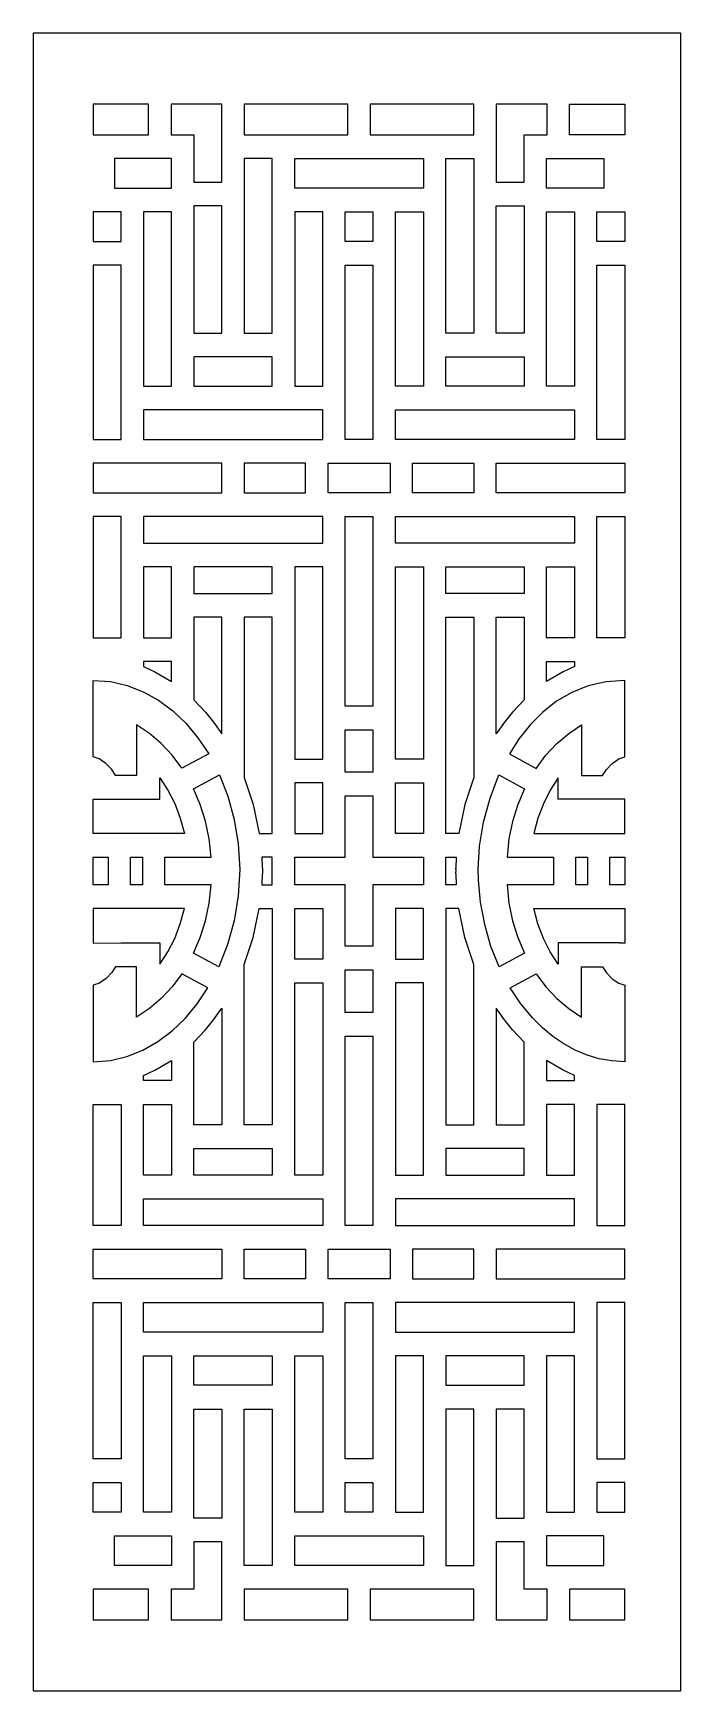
# Model space of a CAD drawing. Header units: centimetres. Extents: x -1.69 to 1.69, y -4.33 to 4.33.
import ezdxf

# ---------------------------------------------------------------- set-up
doc = ezdxf.new("R2010")
doc.units = ezdxf.units.CM
doc.header["$MEASUREMENT"] = 0
doc.layers.add('Layer 1', color=7, linetype='Continuous')

msp = doc.modelspace()

# ---------------------------------------------------------------- linework, layer by layer
at = {"layer": 'Layer 1', "color": 177}
for points, knots in [([(1.69337, 4.33143), (1.69337, 4.33143), (1.69337, 3.7996), (1.69337, 3.7996), (1.69337, 3.7996), (1.69337, 3.7996), (1.69337, 3.67584), (1.69337, 3.67584), (1.69337, 3.67584), (1.69337, 3.67584), (1.69337, 3.52115), (1.69337, 3.52115), (1.69337, 3.52115), (1.69337, 3.52115), (1.69337, 3.39739), (1.69337, 3.39739), (1.69337, 3.39739), (1.69337, 3.39739), (1.69337, 2.20749), (1.69337, 2.20749), (1.69337, 2.20749), (1.69337, 2.20749), (1.69337, 2.08373), (1.69337, 2.08373), (1.69337, 2.08373), (1.69337, 2.08373), (1.69337, 1.92904), (1.69337, 1.92904), (1.69337, 1.92904), (1.69337, 1.92904), (1.69337, 1.80528), (1.69337, 1.80528), (1.69337, 1.80528), (1.69337, 1.80528), (1.69337, -1.89948), (1.69337, -1.89948), (1.69337, -1.89948), (1.69337, -1.89948), (1.69337, -2.02324), (1.69337, -2.02324), (1.69337, -2.02324), (1.69337, -2.02324), (1.69337, -2.17793), (1.69337, -2.17793), (1.69337, -2.17793), (1.69337, -2.17793), (1.69337, -2.30169), (1.69337, -2.30169), (1.69337, -2.30169), (1.69337, -2.30169), (1.69337, -3.39738), (1.69337, -3.39738), (1.69337, -3.39738), (1.69337, -3.39738), (1.69337, -3.52114), (1.69337, -3.52114), (1.69337, -3.52114), (1.69337, -3.52114), (1.69337, -3.67583), (1.69337, -3.67583), (1.69337, -3.67583), (1.69337, -3.67583), (1.69337, -3.79959), (1.69337, -3.79959), (1.69337, -3.79959), (1.69337, -3.79959), (1.69337, -4.33143), (1.69337, -4.33143), (1.69337, -4.33143), (1.69337, -4.33143), (0.00154, -4.33143), (0.00154, -4.33143), (0.00154, -4.33143), (0.00154, -4.33143), (-0.00155, -4.33143), (-0.00155, -4.33143), (-0.00155, -4.33143), (-0.00155, -4.33143), (-1.69337, -4.33143), (-1.69337, -4.33143), (-1.69337, -4.33143), (-1.69337, -4.33143), (-1.69337, -3.79959), (-1.69337, -3.79959), (-1.69337, -3.79959), (-1.69337, -3.79959), (-1.69337, -3.67583), (-1.69337, -3.67583), (-1.69337, -3.67583), (-1.69337, -3.67583), (-1.69337, -3.52114), (-1.69337, -3.52114), (-1.69337, -3.52114), (-1.69337, -3.52114), (-1.69337, -3.39738), (-1.69337, -3.39738), (-1.69337, -3.39738), (-1.69337, -3.39738), (-1.69337, -2.30169), (-1.69337, -2.30169), (-1.69337, -2.30169), (-1.69337, -2.30169), (-1.69337, -2.17793), (-1.69337, -2.17793), (-1.69337, -2.17793), (-1.69337, -2.17793), (-1.69337, -2.02324), (-1.69337, -2.02324), (-1.69337, -2.02324), (-1.69337, -2.02324), (-1.69337, -1.89948), (-1.69337, -1.89948), (-1.69337, -1.89948), (-1.69337, -1.89948), (-1.69337, 1.80528), (-1.69337, 1.80528), (-1.69337, 1.80528), (-1.69337, 1.80528), (-1.69337, 1.92904), (-1.69337, 1.92904), (-1.69337, 1.92904), (-1.69337, 1.92904), (-1.69337, 2.08373), (-1.69337, 2.08373), (-1.69337, 2.08373), (-1.69337, 2.08373), (-1.69337, 2.20749), (-1.69337, 2.20749), (-1.69337, 2.20749), (-1.69337, 2.20749), (-1.69337, 3.39739), (-1.69337, 3.39739), (-1.69337, 3.39739), (-1.69337, 3.39739), (-1.69337, 3.52115), (-1.69337, 3.52115), (-1.69337, 3.52115), (-1.69337, 3.52115), (-1.69337, 3.67584), (-1.69337, 3.67584), (-1.69337, 3.67584), (-1.69337, 3.67584), (-1.69337, 3.7996), (-1.69337, 3.7996), (-1.69337, 3.7996), (-1.69337, 3.7996), (-1.69337, 4.33143), (-1.69337, 4.33143), (-1.69337, 4.33143), (-1.69337, 4.33143), (-0.00155, 4.33143), (-0.00155, 4.33143), (-0.00155, 4.33143), (-0.00155, 4.33143), (0.00154, 4.33143), (0.00154, 4.33143), (0.00154, 4.33143), (0.00154, 4.33143), (1.69337, 4.33143), (1.69337, 4.33143)], [0, 0, 0, 0, 0.0243902, 0.0243902, 0.0243902, 0.0243902, 0.0487805, 0.0487805, 0.0487805, 0.0487805, 0.0731707, 0.0731707, 0.0731707, 0.0731707, 0.097561, 0.097561, 0.097561, 0.097561, 0.1219512, 0.1219512, 0.1219512, 0.1219512, 0.1463415, 0.1463415, 0.1463415, 0.1463415, 0.1707317, 0.1707317, 0.1707317, 0.1707317, 0.195122, 0.195122, 0.195122, 0.195122, 0.2195122, 0.2195122, 0.2195122, 0.2195122, 0.2439024, 0.2439024, 0.2439024, 0.2439024, 0.2682927, 0.2682927, 0.2682927, 0.2682927, 0.2926829, 0.2926829, 0.2926829, 0.2926829, 0.3170732, 0.3170732, 0.3170732, 0.3170732, 0.3414634, 0.3414634, 0.3414634, 0.3414634, 0.3658537, 0.3658537, 0.3658537, 0.3658537, 0.3902439, 0.3902439, 0.3902439, 0.3902439, 0.4146341, 0.4146341, 0.4146341, 0.4146341, 0.4390244, 0.4390244, 0.4390244, 0.4390244, 0.4634146, 0.4634146, 0.4634146, 0.4634146, 0.4878049, 0.4878049, 0.4878049, 0.4878049, 0.5121951, 0.5121951, 0.5121951, 0.5121951, 0.5365854, 0.5365854, 0.5365854, 0.5365854, 0.5609756, 0.5609756, 0.5609756, 0.5609756, 0.5853659, 0.5853659, 0.5853659, 0.5853659, 0.6097561, 0.6097561, 0.6097561, 0.6097561, 0.6341463, 0.6341463, 0.6341463, 0.6341463, 0.6585366, 0.6585366, 0.6585366, 0.6585366, 0.6829268, 0.6829268, 0.6829268, 0.6829268, 0.7073171, 0.7073171, 0.7073171, 0.7073171, 0.7317073, 0.7317073, 0.7317073, 0.7317073, 0.7560976, 0.7560976, 0.7560976, 0.7560976, 0.7804878, 0.7804878, 0.7804878, 0.7804878, 0.804878, 0.804878, 0.804878, 0.804878, 0.8292683, 0.8292683, 0.8292683, 0.8292683, 0.8536585, 0.8536585, 0.8536585, 0.8536585, 0.8780488, 0.8780488, 0.8780488, 0.8780488, 0.902439, 0.902439, 0.902439, 0.902439, 0.9268293, 0.9268293, 0.9268293, 0.9268293, 0.9512195, 0.9512195, 0.9512195, 0.9512195, 1, 1, 1, 1]), ([(-1.08964, 3.96017), (-1.08964, 3.96017), (-1.08964, 3.7996), (-1.08964, 3.7996), (-1.08964, 3.7996), (-1.08964, 3.7996), (-1.37938, 3.7996), (-1.37938, 3.7996), (-1.37938, 3.7996), (-1.37938, 3.7996), (-1.37938, 3.96017), (-1.37938, 3.96017), (-1.37938, 3.96017), (-1.37938, 3.96017), (-1.08964, 3.96017), (-1.08964, 3.96017)], [0, 0, 0, 0, 0.2, 0.2, 0.2, 0.2, 0.4, 0.4, 0.4, 0.4, 0.6, 0.6, 0.6, 0.6, 1, 1, 1, 1]), ([(-0.97245, 3.96017), (-0.97245, 3.96017), (-0.70673, 3.96017), (-0.70673, 3.96017), (-0.70673, 3.96017), (-0.70673, 3.96017), (-0.70673, 3.7996), (-0.70673, 3.7996), (-0.70673, 3.7996), (-0.70673, 3.7996), (-0.70673, 3.67584), (-0.70673, 3.67584), (-0.70673, 3.67584), (-0.70673, 3.67584), (-0.70673, 3.55255), (-0.70673, 3.55255), (-0.70673, 3.55255), (-0.70673, 3.55255), (-0.85252, 3.55255), (-0.85252, 3.55255), (-0.85252, 3.55255), (-0.85252, 3.55255), (-0.85252, 3.67584), (-0.85252, 3.67584), (-0.85252, 3.67584), (-0.85252, 3.67584), (-0.85252, 3.7996), (-0.85252, 3.7996), (-0.85252, 3.7996), (-0.85252, 3.7996), (-0.96955, 3.7996), (-0.96955, 3.7996), (-0.96955, 3.7996), (-0.96955, 3.7996), (-0.97245, 3.7996), (-0.97245, 3.7996), (-0.97245, 3.7996), (-0.97245, 3.7996), (-0.97245, 3.96017), (-0.97245, 3.96017)], [0, 0, 0, 0, 0.0909091, 0.0909091, 0.0909091, 0.0909091, 0.1818182, 0.1818182, 0.1818182, 0.1818182, 0.2727273, 0.2727273, 0.2727273, 0.2727273, 0.3636364, 0.3636364, 0.3636364, 0.3636364, 0.4545455, 0.4545455, 0.4545455, 0.4545455, 0.5454545, 0.5454545, 0.5454545, 0.5454545, 0.6363636, 0.6363636, 0.6363636, 0.6363636, 0.7272727, 0.7272727, 0.7272727, 0.7272727, 0.8181818, 0.8181818, 0.8181818, 0.8181818, 1, 1, 1, 1]), ([(-0.58955, 3.96017), (-0.58955, 3.96017), (-0.04846, 3.96017), (-0.04846, 3.96017), (-0.04846, 3.96017), (-0.04846, 3.96017), (-0.04846, 3.7996), (-0.04846, 3.7996), (-0.04846, 3.7996), (-0.04846, 3.7996), (-0.58955, 3.7996), (-0.58955, 3.7996), (-0.58955, 3.7996), (-0.58955, 3.7996), (-0.58955, 3.96017), (-0.58955, 3.96017)], [0, 0, 0, 0, 0.2, 0.2, 0.2, 0.2, 0.4, 0.4, 0.4, 0.4, 0.6, 0.6, 0.6, 0.6, 1, 1, 1, 1]), ([(0.06873, 3.96017), (0.06873, 3.96017), (0.61073, 3.96017), (0.61073, 3.96017), (0.61073, 3.96017), (0.61073, 3.96017), (0.61073, 3.7996), (0.61073, 3.7996), (0.61073, 3.7996), (0.61073, 3.7996), (0.06873, 3.7996), (0.06873, 3.7996), (0.06873, 3.7996), (0.06873, 3.7996), (0.06873, 3.96017), (0.06873, 3.96017)], [0, 0, 0, 0, 0.2, 0.2, 0.2, 0.2, 0.4, 0.4, 0.4, 0.4, 0.6, 0.6, 0.6, 0.6, 1, 1, 1, 1]), ([(0.72792, 3.96017), (0.72792, 3.96017), (0.99349, 3.96017), (0.99349, 3.96017), (0.99349, 3.96017), (0.99349, 3.96017), (0.99349, 3.87632), (0.99349, 3.87632), (0.99349, 3.87632), (0.99349, 3.87632), (0.99364, 3.87632), (0.99364, 3.87632), (0.99364, 3.87632), (0.99364, 3.87632), (0.99364, 3.7996), (0.99364, 3.7996), (0.99364, 3.7996), (0.99364, 3.7996), (0.99073, 3.7996), (0.99073, 3.7996), (0.99073, 3.7996), (0.99073, 3.7996), (0.8737, 3.7996), (0.8737, 3.7996), (0.8737, 3.7996), (0.8737, 3.7996), (0.8737, 3.67584), (0.8737, 3.67584), (0.8737, 3.67584), (0.8737, 3.67584), (0.8737, 3.55255), (0.8737, 3.55255), (0.8737, 3.55255), (0.8737, 3.55255), (0.72792, 3.55255), (0.72792, 3.55255), (0.72792, 3.55255), (0.72792, 3.55255), (0.72792, 3.67584), (0.72792, 3.67584), (0.72792, 3.67584), (0.72792, 3.67584), (0.72792, 3.7996), (0.72792, 3.7996), (0.72792, 3.7996), (0.72792, 3.7996), (0.72792, 3.96017), (0.72792, 3.96017)], [0, 0, 0, 0, 0.0769231, 0.0769231, 0.0769231, 0.0769231, 0.1538462, 0.1538462, 0.1538462, 0.1538462, 0.2307692, 0.2307692, 0.2307692, 0.2307692, 0.3076923, 0.3076923, 0.3076923, 0.3076923, 0.3846154, 0.3846154, 0.3846154, 0.3846154, 0.4615385, 0.4615385, 0.4615385, 0.4615385, 0.5384615, 0.5384615, 0.5384615, 0.5384615, 0.6153846, 0.6153846, 0.6153846, 0.6153846, 0.6923077, 0.6923077, 0.6923077, 0.6923077, 0.7692308, 0.7692308, 0.7692308, 0.7692308, 0.8461538, 0.8461538, 0.8461538, 0.8461538, 1, 1, 1, 1]), ([(1.40057, 3.96017), (1.40057, 3.96017), (1.11052, 3.96017), (1.11052, 3.96017), (1.11052, 3.96017), (1.11052, 3.96017), (1.11052, 3.91299), (1.11052, 3.91299), (1.11052, 3.91299), (1.11052, 3.91299), (1.11082, 3.91299), (1.11082, 3.91299), (1.11082, 3.91299), (1.11082, 3.91299), (1.11082, 3.7996), (1.11082, 3.7996), (1.11082, 3.7996), (1.11082, 3.7996), (1.40057, 3.7996), (1.40057, 3.7996), (1.40057, 3.7996), (1.40057, 3.7996), (1.40057, 3.96017), (1.40057, 3.96017)], [0, 0, 0, 0, 0.1428571, 0.1428571, 0.1428571, 0.1428571, 0.2857143, 0.2857143, 0.2857143, 0.2857143, 0.4285714, 0.4285714, 0.4285714, 0.4285714, 0.5714286, 0.5714286, 0.5714286, 0.5714286, 0.7142857, 0.7142857, 0.7142857, 0.7142857, 1, 1, 1, 1]), ([(-1.1158, 3.52115), (-1.1158, 3.52115), (-1.23298, 3.52115), (-1.23298, 3.52115), (-1.23298, 3.52115), (-1.23298, 3.52115), (-1.26878, 3.52115), (-1.26878, 3.52115), (-1.26878, 3.52115), (-1.26878, 3.52115), (-1.26878, 3.67584), (-1.26878, 3.67584), (-1.26878, 3.67584), (-1.26878, 3.67584), (-0.96955, 3.67584), (-0.96955, 3.67584), (-0.96955, 3.67584), (-0.96955, 3.67584), (-0.96955, 3.52115), (-0.96955, 3.52115), (-0.96955, 3.52115), (-0.96955, 3.52115), (-1.1158, 3.52115), (-1.1158, 3.52115)], [0, 0, 0, 0, 0.1428571, 0.1428571, 0.1428571, 0.1428571, 0.2857143, 0.2857143, 0.2857143, 0.2857143, 0.4285714, 0.4285714, 0.4285714, 0.4285714, 0.5714286, 0.5714286, 0.5714286, 0.5714286, 0.7142857, 0.7142857, 0.7142857, 0.7142857, 1, 1, 1, 1]), ([(-0.58955, 3.67584), (-0.58955, 3.67584), (-0.44299, 3.67584), (-0.44299, 3.67584), (-0.44299, 3.67584), (-0.44299, 3.67584), (-0.44299, 3.61891), (-0.44299, 3.61891), (-0.44299, 3.61891), (-0.44299, 3.61891), (-0.44299, 3.52115), (-0.44299, 3.52115), (-0.44299, 3.52115), (-0.44299, 3.52115), (-0.44299, 3.39739), (-0.44299, 3.39739), (-0.44299, 3.39739), (-0.44299, 3.39739), (-0.44299, 2.76438), (-0.44299, 2.76438), (-0.44299, 2.76438), (-0.44299, 2.76438), (-0.58955, 2.76438), (-0.58955, 2.76438), (-0.58955, 2.76438), (-0.58955, 2.76438), (-0.58955, 3.67584), (-0.58955, 3.67584)], [0, 0, 0, 0, 0.125, 0.125, 0.125, 0.125, 0.25, 0.25, 0.25, 0.25, 0.375, 0.375, 0.375, 0.375, 0.5, 0.5, 0.5, 0.5, 0.625, 0.625, 0.625, 0.625, 0.75, 0.75, 0.75, 0.75, 1, 1, 1, 1]), ([(0.347, 3.52115), (0.347, 3.52115), (0.347, 3.67584), (0.347, 3.67584), (0.347, 3.67584), (0.347, 3.67584), (-0.32581, 3.67584), (-0.32581, 3.67584), (-0.32581, 3.67584), (-0.32581, 3.67584), (-0.32581, 3.52115), (-0.32581, 3.52115), (-0.32581, 3.52115), (-0.32581, 3.52115), (0.347, 3.52115), (0.347, 3.52115)], [0, 0, 0, 0, 0.2, 0.2, 0.2, 0.2, 0.4, 0.4, 0.4, 0.4, 0.6, 0.6, 0.6, 0.6, 1, 1, 1, 1]), ([(0.61073, 3.67584), (0.61073, 3.67584), (0.46418, 3.67584), (0.46418, 3.67584), (0.46418, 3.67584), (0.46418, 3.67584), (0.46418, 3.61891), (0.46418, 3.61891), (0.46418, 3.61891), (0.46418, 3.61891), (0.46418, 3.52115), (0.46418, 3.52115), (0.46418, 3.52115), (0.46418, 3.52115), (0.46418, 3.39739), (0.46418, 3.39739), (0.46418, 3.39739), (0.46418, 3.39739), (0.46418, 2.76438), (0.46418, 2.76438), (0.46418, 2.76438), (0.46418, 2.76438), (0.61073, 2.76438), (0.61073, 2.76438), (0.61073, 2.76438), (0.61073, 2.76438), (0.61073, 3.67584), (0.61073, 3.67584)], [0, 0, 0, 0, 0.125, 0.125, 0.125, 0.125, 0.25, 0.25, 0.25, 0.25, 0.375, 0.375, 0.375, 0.375, 0.5, 0.5, 0.5, 0.5, 0.625, 0.625, 0.625, 0.625, 0.75, 0.75, 0.75, 0.75, 1, 1, 1, 1]), ([(1.13698, 3.52115), (1.13698, 3.52115), (1.25417, 3.52115), (1.25417, 3.52115), (1.25417, 3.52115), (1.25417, 3.52115), (1.28996, 3.52115), (1.28996, 3.52115), (1.28996, 3.52115), (1.28996, 3.52115), (1.28996, 3.67584), (1.28996, 3.67584), (1.28996, 3.67584), (1.28996, 3.67584), (0.99073, 3.67584), (0.99073, 3.67584), (0.99073, 3.67584), (0.99073, 3.67584), (0.99073, 3.52115), (0.99073, 3.52115), (0.99073, 3.52115), (0.99073, 3.52115), (1.13698, 3.52115), (1.13698, 3.52115)], [0, 0, 0, 0, 0.1428571, 0.1428571, 0.1428571, 0.1428571, 0.2857143, 0.2857143, 0.2857143, 0.2857143, 0.4285714, 0.4285714, 0.4285714, 0.4285714, 0.5714286, 0.5714286, 0.5714286, 0.5714286, 0.7142857, 0.7142857, 0.7142857, 0.7142857, 1, 1, 1, 1]), ([(-1.23298, 3.39739), (-1.23298, 3.39739), (-1.23298, 3.2427), (-1.23298, 3.2427), (-1.23298, 3.2427), (-1.23298, 3.2427), (-1.37938, 3.2427), (-1.37938, 3.2427), (-1.37938, 3.2427), (-1.37938, 3.2427), (-1.37938, 3.39739), (-1.37938, 3.39739), (-1.37938, 3.39739), (-1.37938, 3.39739), (-1.23298, 3.39739), (-1.23298, 3.39739)], [0, 0, 0, 0, 0.2, 0.2, 0.2, 0.2, 0.4, 0.4, 0.4, 0.4, 0.6, 0.6, 0.6, 0.6, 1, 1, 1, 1]), ([(-1.1158, 2.48594), (-1.1158, 2.48594), (-1.1158, 3.39739), (-1.1158, 3.39739), (-1.1158, 3.39739), (-1.1158, 3.39739), (-0.96955, 3.39739), (-0.96955, 3.39739), (-0.96955, 3.39739), (-0.96955, 3.39739), (-0.96955, 2.48594), (-0.96955, 2.48594), (-0.96955, 2.48594), (-0.96955, 2.48594), (-1.1158, 2.48594), (-1.1158, 2.48594)], [0, 0, 0, 0, 0.2, 0.2, 0.2, 0.2, 0.4, 0.4, 0.4, 0.4, 0.6, 0.6, 0.6, 0.6, 1, 1, 1, 1]), ([(-0.70673, 2.76438), (-0.70673, 2.76438), (-0.85252, 2.76438), (-0.85252, 2.76438), (-0.85252, 2.76438), (-0.85252, 2.76438), (-0.85252, 3.42879), (-0.85252, 3.42879), (-0.85252, 3.42879), (-0.85252, 3.42879), (-0.70673, 3.42879), (-0.70673, 3.42879), (-0.70673, 3.42879), (-0.70673, 3.42879), (-0.70673, 2.76438), (-0.70673, 2.76438)], [0, 0, 0, 0, 0.2, 0.2, 0.2, 0.2, 0.4, 0.4, 0.4, 0.4, 0.6, 0.6, 0.6, 0.6, 1, 1, 1, 1]), ([(-0.32581, 2.48594), (-0.32581, 2.48594), (-0.32581, 3.39739), (-0.32581, 3.39739), (-0.32581, 3.39739), (-0.32581, 3.39739), (-0.17925, 3.39739), (-0.17925, 3.39739), (-0.17925, 3.39739), (-0.17925, 3.39739), (-0.17925, 2.48594), (-0.17925, 2.48594), (-0.17925, 2.48594), (-0.17925, 2.48594), (-0.32581, 2.48594), (-0.32581, 2.48594)], [0, 0, 0, 0, 0.2, 0.2, 0.2, 0.2, 0.4, 0.4, 0.4, 0.4, 0.6, 0.6, 0.6, 0.6, 1, 1, 1, 1]), ([(0.08326, 3.2427), (0.08326, 3.2427), (0.08326, 3.39739), (0.08326, 3.39739), (0.08326, 3.39739), (0.08326, 3.39739), (-0.06207, 3.39739), (-0.06207, 3.39739), (-0.06207, 3.39739), (-0.06207, 3.39739), (-0.06207, 3.2427), (-0.06207, 3.2427), (-0.06207, 3.2427), (-0.06207, 3.2427), (0.08326, 3.2427), (0.08326, 3.2427)], [0, 0, 0, 0, 0.2, 0.2, 0.2, 0.2, 0.4, 0.4, 0.4, 0.4, 0.6, 0.6, 0.6, 0.6, 1, 1, 1, 1]), ([(0.347, 2.48594), (0.347, 2.48594), (0.347, 3.39739), (0.347, 3.39739), (0.347, 3.39739), (0.347, 3.39739), (0.20044, 3.39739), (0.20044, 3.39739), (0.20044, 3.39739), (0.20044, 3.39739), (0.20044, 2.48594), (0.20044, 2.48594), (0.20044, 2.48594), (0.20044, 2.48594), (0.347, 2.48594), (0.347, 2.48594)], [0, 0, 0, 0, 0.2, 0.2, 0.2, 0.2, 0.4, 0.4, 0.4, 0.4, 0.6, 0.6, 0.6, 0.6, 1, 1, 1, 1]), ([(0.72792, 2.76438), (0.72792, 2.76438), (0.8737, 2.76438), (0.8737, 2.76438), (0.8737, 2.76438), (0.8737, 2.76438), (0.8737, 3.42879), (0.8737, 3.42879), (0.8737, 3.42879), (0.8737, 3.42879), (0.72792, 3.42879), (0.72792, 3.42879), (0.72792, 3.42879), (0.72792, 3.42879), (0.72792, 2.76438), (0.72792, 2.76438)], [0, 0, 0, 0, 0.2, 0.2, 0.2, 0.2, 0.4, 0.4, 0.4, 0.4, 0.6, 0.6, 0.6, 0.6, 1, 1, 1, 1]), ([(1.13698, 2.48594), (1.13698, 2.48594), (1.13698, 3.39739), (1.13698, 3.39739), (1.13698, 3.39739), (1.13698, 3.39739), (0.99073, 3.39739), (0.99073, 3.39739), (0.99073, 3.39739), (0.99073, 3.39739), (0.99073, 2.48594), (0.99073, 2.48594), (0.99073, 2.48594), (0.99073, 2.48594), (1.13698, 2.48594), (1.13698, 2.48594)], [0, 0, 0, 0, 0.2, 0.2, 0.2, 0.2, 0.4, 0.4, 0.4, 0.4, 0.6, 0.6, 0.6, 0.6, 1, 1, 1, 1]), ([(1.25417, 3.39739), (1.25417, 3.39739), (1.25417, 3.2427), (1.25417, 3.2427), (1.25417, 3.2427), (1.25417, 3.2427), (1.40057, 3.2427), (1.40057, 3.2427), (1.40057, 3.2427), (1.40057, 3.2427), (1.40057, 3.39739), (1.40057, 3.39739), (1.40057, 3.39739), (1.40057, 3.39739), (1.25417, 3.39739), (1.25417, 3.39739)], [0, 0, 0, 0, 0.2, 0.2, 0.2, 0.2, 0.4, 0.4, 0.4, 0.4, 0.6, 0.6, 0.6, 0.6, 1, 1, 1, 1]), ([(-1.37938, 2.20749), (-1.37938, 2.20749), (-1.37938, 3.11894), (-1.37938, 3.11894), (-1.37938, 3.11894), (-1.37938, 3.11894), (-1.23298, 3.11894), (-1.23298, 3.11894), (-1.23298, 3.11894), (-1.23298, 3.11894), (-1.23298, 2.20749), (-1.23298, 2.20749), (-1.23298, 2.20749), (-1.23298, 2.20749), (-1.37938, 2.20749), (-1.37938, 2.20749)], [0, 0, 0, 0, 0.2, 0.2, 0.2, 0.2, 0.4, 0.4, 0.4, 0.4, 0.6, 0.6, 0.6, 0.6, 1, 1, 1, 1]), ([(0.08326, 2.20749), (0.08326, 2.20749), (0.08326, 2.36218), (0.08326, 2.36218), (0.08326, 2.36218), (0.08326, 2.36218), (0.08295, 2.36218), (0.08295, 2.36218), (0.08295, 2.36218), (0.08295, 2.36218), (0.08295, 2.48594), (0.08295, 2.48594), (0.08295, 2.48594), (0.08295, 2.48594), (0.08326, 2.48594), (0.08326, 2.48594), (0.08326, 2.48594), (0.08326, 2.48594), (0.08326, 3.11894), (0.08326, 3.11894), (0.08326, 3.11894), (0.08326, 3.11894), (-0.06207, 3.11894), (-0.06207, 3.11894), (-0.06207, 3.11894), (-0.06207, 3.11894), (-0.06207, 2.48594), (-0.06207, 2.48594), (-0.06207, 2.48594), (-0.06207, 2.48594), (-0.06177, 2.48594), (-0.06177, 2.48594), (-0.06177, 2.48594), (-0.06177, 2.48594), (-0.06177, 2.36218), (-0.06177, 2.36218), (-0.06177, 2.36218), (-0.06177, 2.36218), (-0.06207, 2.36218), (-0.06207, 2.36218), (-0.06207, 2.36218), (-0.06207, 2.36218), (-0.06207, 2.20749), (-0.06207, 2.20749), (-0.06207, 2.20749), (-0.06207, 2.20749), (0.08326, 2.20749), (0.08326, 2.20749)], [0, 0, 0, 0, 0.0769231, 0.0769231, 0.0769231, 0.0769231, 0.1538462, 0.1538462, 0.1538462, 0.1538462, 0.2307692, 0.2307692, 0.2307692, 0.2307692, 0.3076923, 0.3076923, 0.3076923, 0.3076923, 0.3846154, 0.3846154, 0.3846154, 0.3846154, 0.4615385, 0.4615385, 0.4615385, 0.4615385, 0.5384615, 0.5384615, 0.5384615, 0.5384615, 0.6153846, 0.6153846, 0.6153846, 0.6153846, 0.6923077, 0.6923077, 0.6923077, 0.6923077, 0.7692308, 0.7692308, 0.7692308, 0.7692308, 0.8461538, 0.8461538, 0.8461538, 0.8461538, 1, 1, 1, 1]), ([(1.40057, 2.20749), (1.40057, 2.20749), (1.40057, 3.11894), (1.40057, 3.11894), (1.40057, 3.11894), (1.40057, 3.11894), (1.25417, 3.11894), (1.25417, 3.11894), (1.25417, 3.11894), (1.25417, 3.11894), (1.25417, 2.20749), (1.25417, 2.20749), (1.25417, 2.20749), (1.25417, 2.20749), (1.40057, 2.20749), (1.40057, 2.20749)], [0, 0, 0, 0, 0.2, 0.2, 0.2, 0.2, 0.4, 0.4, 0.4, 0.4, 0.6, 0.6, 0.6, 0.6, 1, 1, 1, 1]), ([(-0.85252, 2.48594), (-0.85252, 2.48594), (-0.85252, 2.64063), (-0.85252, 2.64063), (-0.85252, 2.64063), (-0.85252, 2.64063), (-0.44299, 2.64063), (-0.44299, 2.64063), (-0.44299, 2.64063), (-0.44299, 2.64063), (-0.44299, 2.48594), (-0.44299, 2.48594), (-0.44299, 2.48594), (-0.44299, 2.48594), (-0.85252, 2.48594), (-0.85252, 2.48594)], [0, 0, 0, 0, 0.2, 0.2, 0.2, 0.2, 0.4, 0.4, 0.4, 0.4, 0.6, 0.6, 0.6, 0.6, 1, 1, 1, 1]), ([(0.8737, 2.48594), (0.8737, 2.48594), (0.8737, 2.64063), (0.8737, 2.64063), (0.8737, 2.64063), (0.8737, 2.64063), (0.46418, 2.64063), (0.46418, 2.64063), (0.46418, 2.64063), (0.46418, 2.64063), (0.46418, 2.48594), (0.46418, 2.48594), (0.46418, 2.48594), (0.46418, 2.48594), (0.8737, 2.48594), (0.8737, 2.48594)], [0, 0, 0, 0, 0.2, 0.2, 0.2, 0.2, 0.4, 0.4, 0.4, 0.4, 0.6, 0.6, 0.6, 0.6, 1, 1, 1, 1]), ([(-1.1158, 2.20749), (-1.1158, 2.20749), (-1.1158, 2.36218), (-1.1158, 2.36218), (-1.1158, 2.36218), (-1.1158, 2.36218), (-0.17925, 2.36218), (-0.17925, 2.36218), (-0.17925, 2.36218), (-0.17925, 2.36218), (-0.17925, 2.20749), (-0.17925, 2.20749), (-0.17925, 2.20749), (-0.17925, 2.20749), (-0.58955, 2.20749), (-0.58955, 2.20749), (-0.58955, 2.20749), (-0.58955, 2.20749), (-0.70673, 2.20749), (-0.70673, 2.20749), (-0.70673, 2.20749), (-0.70673, 2.20749), (-1.1158, 2.20749), (-1.1158, 2.20749)], [0, 0, 0, 0, 0.1428571, 0.1428571, 0.1428571, 0.1428571, 0.2857143, 0.2857143, 0.2857143, 0.2857143, 0.4285714, 0.4285714, 0.4285714, 0.4285714, 0.5714286, 0.5714286, 0.5714286, 0.5714286, 0.7142857, 0.7142857, 0.7142857, 0.7142857, 1, 1, 1, 1]), ([(1.13698, 2.20749), (1.13698, 2.20749), (1.13698, 2.36218), (1.13698, 2.36218), (1.13698, 2.36218), (1.13698, 2.36218), (0.20044, 2.36218), (0.20044, 2.36218), (0.20044, 2.36218), (0.20044, 2.36218), (0.20044, 2.20749), (0.20044, 2.20749), (0.20044, 2.20749), (0.20044, 2.20749), (0.61073, 2.20749), (0.61073, 2.20749), (0.61073, 2.20749), (0.61073, 2.20749), (0.72792, 2.20749), (0.72792, 2.20749), (0.72792, 2.20749), (0.72792, 2.20749), (1.13698, 2.20749), (1.13698, 2.20749)], [0, 0, 0, 0, 0.1428571, 0.1428571, 0.1428571, 0.1428571, 0.2857143, 0.2857143, 0.2857143, 0.2857143, 0.4285714, 0.4285714, 0.4285714, 0.4285714, 0.5714286, 0.5714286, 0.5714286, 0.5714286, 0.7142857, 0.7142857, 0.7142857, 0.7142857, 1, 1, 1, 1]), ([(-1.37938, 1.92904), (-1.37938, 1.92904), (-1.37938, 2.08373), (-1.37938, 2.08373), (-1.37938, 2.08373), (-1.37938, 2.08373), (-0.70673, 2.08373), (-0.70673, 2.08373), (-0.70673, 2.08373), (-0.70673, 2.08373), (-0.70673, 1.92904), (-0.70673, 1.92904), (-0.70673, 1.92904), (-0.70673, 1.92904), (-1.37938, 1.92904), (-1.37938, 1.92904)], [0, 0, 0, 0, 0.2, 0.2, 0.2, 0.2, 0.4, 0.4, 0.4, 0.4, 0.6, 0.6, 0.6, 0.6, 1, 1, 1, 1]), ([(-0.58955, 1.92904), (-0.58955, 1.92904), (-0.58955, 2.08373), (-0.58955, 2.08373), (-0.58955, 2.08373), (-0.58955, 2.08373), (-0.26859, 2.08373), (-0.26859, 2.08373), (-0.26859, 2.08373), (-0.26859, 2.08373), (-0.26859, 1.92904), (-0.26859, 1.92904), (-0.26859, 1.92904), (-0.26859, 1.92904), (-0.58955, 1.92904), (-0.58955, 1.92904)], [0, 0, 0, 0, 0.2, 0.2, 0.2, 0.2, 0.4, 0.4, 0.4, 0.4, 0.6, 0.6, 0.6, 0.6, 1, 1, 1, 1]), ([(0.1726, 1.92904), (0.1726, 1.92904), (0.1726, 2.08373), (0.1726, 2.08373), (0.1726, 2.08373), (0.1726, 2.08373), (-0.15141, 2.08373), (-0.15141, 2.08373), (-0.15141, 2.08373), (-0.15141, 2.08373), (-0.15141, 1.92904), (-0.15141, 1.92904), (-0.15141, 1.92904), (-0.15141, 1.92904), (0.1726, 1.92904), (0.1726, 1.92904)], [0, 0, 0, 0, 0.2, 0.2, 0.2, 0.2, 0.4, 0.4, 0.4, 0.4, 0.6, 0.6, 0.6, 0.6, 1, 1, 1, 1]), ([(0.61073, 1.92904), (0.61073, 1.92904), (0.61073, 2.08373), (0.61073, 2.08373), (0.61073, 2.08373), (0.61073, 2.08373), (0.28978, 2.08373), (0.28978, 2.08373), (0.28978, 2.08373), (0.28978, 2.08373), (0.28978, 1.92904), (0.28978, 1.92904), (0.28978, 1.92904), (0.28978, 1.92904), (0.61073, 1.92904), (0.61073, 1.92904)], [0, 0, 0, 0, 0.2, 0.2, 0.2, 0.2, 0.4, 0.4, 0.4, 0.4, 0.6, 0.6, 0.6, 0.6, 1, 1, 1, 1]), ([(1.40057, 1.92904), (1.40057, 1.92904), (1.40057, 2.08373), (1.40057, 2.08373), (1.40057, 2.08373), (1.40057, 2.08373), (0.72792, 2.08373), (0.72792, 2.08373), (0.72792, 2.08373), (0.72792, 2.08373), (0.72792, 1.92904), (0.72792, 1.92904), (0.72792, 1.92904), (0.72792, 1.92904), (1.40057, 1.92904), (1.40057, 1.92904)], [0, 0, 0, 0, 0.2, 0.2, 0.2, 0.2, 0.4, 0.4, 0.4, 0.4, 0.6, 0.6, 0.6, 0.6, 1, 1, 1, 1]), ([(-1.37938, 1.17227), (-1.37938, 1.17227), (-1.37938, 1.80528), (-1.37938, 1.80528), (-1.37938, 1.80528), (-1.37938, 1.80528), (-1.23298, 1.80528), (-1.23298, 1.80528), (-1.23298, 1.80528), (-1.23298, 1.80528), (-1.23298, 1.17227), (-1.23298, 1.17227), (-1.23298, 1.17227), (-1.23298, 1.17227), (-1.37938, 1.17227), (-1.37938, 1.17227)], [0, 0, 0, 0, 0.2, 0.2, 0.2, 0.2, 0.4, 0.4, 0.4, 0.4, 0.6, 0.6, 0.6, 0.6, 1, 1, 1, 1]), ([(-1.1158, 1.66621), (-1.1158, 1.66621), (-1.1158, 1.80528), (-1.1158, 1.80528), (-1.1158, 1.80528), (-1.1158, 1.80528), (-0.17925, 1.80528), (-0.17925, 1.80528), (-0.17925, 1.80528), (-0.17925, 1.80528), (-0.17925, 1.66621), (-0.17925, 1.66621), (-0.17925, 1.66621), (-0.17925, 1.66621), (-1.1158, 1.66621), (-1.1158, 1.66621)], [0, 0, 0, 0, 0.2, 0.2, 0.2, 0.2, 0.4, 0.4, 0.4, 0.4, 0.6, 0.6, 0.6, 0.6, 1, 1, 1, 1]), ([(0.08326, 0.81509), (0.08326, 0.81509), (0.08326, 1.54246), (0.08326, 1.54246), (0.08326, 1.54246), (0.08326, 1.54246), (0.08295, 1.54246), (0.08295, 1.54246), (0.08295, 1.54246), (0.08295, 1.54246), (0.08295, 1.66621), (0.08295, 1.66621), (0.08295, 1.66621), (0.08295, 1.66621), (0.08326, 1.66621), (0.08326, 1.66621), (0.08326, 1.66621), (0.08326, 1.66621), (0.08326, 1.80528), (0.08326, 1.80528), (0.08326, 1.80528), (0.08326, 1.80528), (-0.06207, 1.80528), (-0.06207, 1.80528), (-0.06207, 1.80528), (-0.06207, 1.80528), (-0.06207, 1.66621), (-0.06207, 1.66621), (-0.06207, 1.66621), (-0.06207, 1.66621), (-0.06177, 1.66621), (-0.06177, 1.66621), (-0.06177, 1.66621), (-0.06177, 1.66621), (-0.06177, 1.54246), (-0.06177, 1.54246), (-0.06177, 1.54246), (-0.06177, 1.54246), (-0.06207, 1.54246), (-0.06207, 1.54246), (-0.06207, 1.54246), (-0.06207, 1.54246), (-0.06207, 0.81509), (-0.06207, 0.81509), (-0.06207, 0.81509), (-0.06207, 0.81509), (0.08326, 0.81509), (0.08326, 0.81509)], [0, 0, 0, 0, 0.0769231, 0.0769231, 0.0769231, 0.0769231, 0.1538462, 0.1538462, 0.1538462, 0.1538462, 0.2307692, 0.2307692, 0.2307692, 0.2307692, 0.3076923, 0.3076923, 0.3076923, 0.3076923, 0.3846154, 0.3846154, 0.3846154, 0.3846154, 0.4615385, 0.4615385, 0.4615385, 0.4615385, 0.5384615, 0.5384615, 0.5384615, 0.5384615, 0.6153846, 0.6153846, 0.6153846, 0.6153846, 0.6923077, 0.6923077, 0.6923077, 0.6923077, 0.7692308, 0.7692308, 0.7692308, 0.7692308, 0.8461538, 0.8461538, 0.8461538, 0.8461538, 1, 1, 1, 1]), ([(1.13698, 1.66621), (1.13698, 1.66621), (1.13698, 1.80528), (1.13698, 1.80528), (1.13698, 1.80528), (1.13698, 1.80528), (0.20044, 1.80528), (0.20044, 1.80528), (0.20044, 1.80528), (0.20044, 1.80528), (0.20044, 1.66621), (0.20044, 1.66621), (0.20044, 1.66621), (0.20044, 1.66621), (1.13698, 1.66621), (1.13698, 1.66621)], [0, 0, 0, 0, 0.2, 0.2, 0.2, 0.2, 0.4, 0.4, 0.4, 0.4, 0.6, 0.6, 0.6, 0.6, 1, 1, 1, 1]), ([(1.40057, 1.17227), (1.40057, 1.17227), (1.40057, 1.80528), (1.40057, 1.80528), (1.40057, 1.80528), (1.40057, 1.80528), (1.25417, 1.80528), (1.25417, 1.80528), (1.25417, 1.80528), (1.25417, 1.80528), (1.25417, 1.17227), (1.25417, 1.17227), (1.25417, 1.17227), (1.25417, 1.17227), (1.40057, 1.17227), (1.40057, 1.17227)], [0, 0, 0, 0, 0.2, 0.2, 0.2, 0.2, 0.4, 0.4, 0.4, 0.4, 0.6, 0.6, 0.6, 0.6, 1, 1, 1, 1]), ([(-1.1158, 1.17227), (-1.1158, 1.17227), (-1.1158, 1.54246), (-1.1158, 1.54246), (-1.1158, 1.54246), (-1.1158, 1.54246), (-0.96955, 1.54246), (-0.96955, 1.54246), (-0.96955, 1.54246), (-0.96955, 1.54246), (-0.96955, 1.17227), (-0.96955, 1.17227), (-0.96955, 1.17227), (-0.96955, 1.17227), (-1.1158, 1.17227), (-1.1158, 1.17227)], [0, 0, 0, 0, 0.2, 0.2, 0.2, 0.2, 0.4, 0.4, 0.4, 0.4, 0.6, 0.6, 0.6, 0.6, 1, 1, 1, 1]), ([(-0.85252, 1.40354), (-0.85252, 1.40354), (-0.85252, 1.54246), (-0.85252, 1.54246), (-0.85252, 1.54246), (-0.85252, 1.54246), (-0.44299, 1.54246), (-0.44299, 1.54246), (-0.44299, 1.54246), (-0.44299, 1.54246), (-0.44299, 1.40354), (-0.44299, 1.40354), (-0.44299, 1.40354), (-0.44299, 1.40354), (-0.85252, 1.40354), (-0.85252, 1.40354)], [0, 0, 0, 0, 0.2, 0.2, 0.2, 0.2, 0.4, 0.4, 0.4, 0.4, 0.6, 0.6, 0.6, 0.6, 1, 1, 1, 1]), ([(-0.32581, 0.53664), (-0.32581, 0.53664), (-0.32581, 1.27979), (-0.32581, 1.27979), (-0.32581, 1.27979), (-0.32581, 1.27979), (-0.32581, 1.40354), (-0.32581, 1.40354), (-0.32581, 1.40354), (-0.32581, 1.40354), (-0.32581, 1.54246), (-0.32581, 1.54246), (-0.32581, 1.54246), (-0.32581, 1.54246), (-0.17925, 1.54246), (-0.17925, 1.54246), (-0.17925, 1.54246), (-0.17925, 1.54246), (-0.17925, 0.53664), (-0.17925, 0.53664), (-0.17925, 0.53664), (-0.17925, 0.53664), (-0.32581, 0.53664), (-0.32581, 0.53664)], [0, 0, 0, 0, 0.1428571, 0.1428571, 0.1428571, 0.1428571, 0.2857143, 0.2857143, 0.2857143, 0.2857143, 0.4285714, 0.4285714, 0.4285714, 0.4285714, 0.5714286, 0.5714286, 0.5714286, 0.5714286, 0.7142857, 0.7142857, 0.7142857, 0.7142857, 1, 1, 1, 1]), ([(0.347, 0.53664), (0.347, 0.53664), (0.347, 1.27979), (0.347, 1.27979), (0.347, 1.27979), (0.347, 1.27979), (0.347, 1.40354), (0.347, 1.40354), (0.347, 1.40354), (0.347, 1.40354), (0.347, 1.54246), (0.347, 1.54246), (0.347, 1.54246), (0.347, 1.54246), (0.20044, 1.54246), (0.20044, 1.54246), (0.20044, 1.54246), (0.20044, 1.54246), (0.20044, 0.53664), (0.20044, 0.53664), (0.20044, 0.53664), (0.20044, 0.53664), (0.347, 0.53664), (0.347, 0.53664)], [0, 0, 0, 0, 0.1428571, 0.1428571, 0.1428571, 0.1428571, 0.2857143, 0.2857143, 0.2857143, 0.2857143, 0.4285714, 0.4285714, 0.4285714, 0.4285714, 0.5714286, 0.5714286, 0.5714286, 0.5714286, 0.7142857, 0.7142857, 0.7142857, 0.7142857, 1, 1, 1, 1]), ([(0.8737, 1.40354), (0.8737, 1.40354), (0.8737, 1.54246), (0.8737, 1.54246), (0.8737, 1.54246), (0.8737, 1.54246), (0.46418, 1.54246), (0.46418, 1.54246), (0.46418, 1.54246), (0.46418, 1.54246), (0.46418, 1.40354), (0.46418, 1.40354), (0.46418, 1.40354), (0.46418, 1.40354), (0.8737, 1.40354), (0.8737, 1.40354)], [0, 0, 0, 0, 0.2, 0.2, 0.2, 0.2, 0.4, 0.4, 0.4, 0.4, 0.6, 0.6, 0.6, 0.6, 1, 1, 1, 1]), ([(1.13698, 1.17227), (1.13698, 1.17227), (1.13698, 1.54246), (1.13698, 1.54246), (1.13698, 1.54246), (1.13698, 1.54246), (0.99073, 1.54246), (0.99073, 1.54246), (0.99073, 1.54246), (0.99073, 1.54246), (0.99073, 1.17227), (0.99073, 1.17227), (0.99073, 1.17227), (0.99073, 1.17227), (1.13698, 1.17227), (1.13698, 1.17227)], [0, 0, 0, 0, 0.2, 0.2, 0.2, 0.2, 0.4, 0.4, 0.4, 0.4, 0.6, 0.6, 0.6, 0.6, 1, 1, 1, 1]), ([(-0.85252, 0.8468), (-0.85252, 0.8468), (-0.85252, 1.27979), (-0.85252, 1.27979), (-0.85252, 1.27979), (-0.85252, 1.27979), (-0.70673, 1.27979), (-0.70673, 1.27979), (-0.70673, 1.27979), (-0.70673, 1.27979), (-0.70673, 0.66967), (-0.70673, 0.66967), (-0.70673, 0.66967), (-0.70673, 0.66967), (-0.75002, 0.73124), (-0.75002, 0.73124), (-0.75002, 0.73124), (-0.75002, 0.73124), (-0.79224, 0.78306), (-0.79224, 0.78306), (-0.79224, 0.78306), (-0.79224, 0.78306), (-0.85252, 0.8468), (-0.85252, 0.8468)], [0, 0, 0, 0, 0.1428571, 0.1428571, 0.1428571, 0.1428571, 0.2857143, 0.2857143, 0.2857143, 0.2857143, 0.4285714, 0.4285714, 0.4285714, 0.4285714, 0.5714286, 0.5714286, 0.5714286, 0.5714286, 0.7142857, 0.7142857, 0.7142857, 0.7142857, 1, 1, 1, 1]), ([(-0.51183, 0.14897), (-0.51183, 0.14897), (-0.54335, 0.29965), (-0.54335, 0.29965), (-0.54335, 0.29965), (-0.54335, 0.29965), (-0.58955, 0.4415), (-0.58955, 0.4415), (-0.58955, 0.4415), (-0.58955, 0.4415), (-0.58955, 1.27979), (-0.58955, 1.27979), (-0.58955, 1.27979), (-0.58955, 1.27979), (-0.44299, 1.27979), (-0.44299, 1.27979), (-0.44299, 1.27979), (-0.44299, 1.27979), (-0.44299, 0.14897), (-0.44299, 0.14897), (-0.44299, 0.14897), (-0.44299, 0.14897), (-0.51183, 0.14897), (-0.51183, 0.14897)], [0, 0, 0, 0, 0.1428571, 0.1428571, 0.1428571, 0.1428571, 0.2857143, 0.2857143, 0.2857143, 0.2857143, 0.4285714, 0.4285714, 0.4285714, 0.4285714, 0.5714286, 0.5714286, 0.5714286, 0.5714286, 0.7142857, 0.7142857, 0.7142857, 0.7142857, 1, 1, 1, 1]), ([(0.53302, 0.14897), (0.53302, 0.14897), (0.56453, 0.29965), (0.56453, 0.29965), (0.56453, 0.29965), (0.56453, 0.29965), (0.61073, 0.4415), (0.61073, 0.4415), (0.61073, 0.4415), (0.61073, 0.4415), (0.61073, 1.27979), (0.61073, 1.27979), (0.61073, 1.27979), (0.61073, 1.27979), (0.46418, 1.27979), (0.46418, 1.27979), (0.46418, 1.27979), (0.46418, 1.27979), (0.46418, 0.14897), (0.46418, 0.14897), (0.46418, 0.14897), (0.46418, 0.14897), (0.53302, 0.14897), (0.53302, 0.14897)], [0, 0, 0, 0, 0.1428571, 0.1428571, 0.1428571, 0.1428571, 0.2857143, 0.2857143, 0.2857143, 0.2857143, 0.4285714, 0.4285714, 0.4285714, 0.4285714, 0.5714286, 0.5714286, 0.5714286, 0.5714286, 0.7142857, 0.7142857, 0.7142857, 0.7142857, 1, 1, 1, 1]), ([(0.8737, 0.8468), (0.8737, 0.8468), (0.8737, 1.27979), (0.8737, 1.27979), (0.8737, 1.27979), (0.8737, 1.27979), (0.72792, 1.27979), (0.72792, 1.27979), (0.72792, 1.27979), (0.72792, 1.27979), (0.72792, 0.66967), (0.72792, 0.66967), (0.72792, 0.66967), (0.72792, 0.66967), (0.77121, 0.73124), (0.77121, 0.73124), (0.77121, 0.73124), (0.77121, 0.73124), (0.81343, 0.78306), (0.81343, 0.78306), (0.81343, 0.78306), (0.81343, 0.78306), (0.8737, 0.8468), (0.8737, 0.8468)], [0, 0, 0, 0, 0.1428571, 0.1428571, 0.1428571, 0.1428571, 0.2857143, 0.2857143, 0.2857143, 0.2857143, 0.4285714, 0.4285714, 0.4285714, 0.4285714, 0.5714286, 0.5714286, 0.5714286, 0.5714286, 0.7142857, 0.7142857, 0.7142857, 0.7142857, 1, 1, 1, 1]), ([(-1.1158, 1.02114), (-1.1158, 1.02114), (-1.1158, 1.04852), (-1.1158, 1.04852), (-1.1158, 1.04852), (-1.1158, 1.04852), (-0.96955, 1.04852), (-0.96955, 1.04852), (-0.96955, 1.04852), (-0.96955, 1.04852), (-0.96955, 0.9424), (-0.96955, 0.9424), (-0.96955, 0.9424), (-0.96955, 0.9424), (-1.05736, 0.99329), (-1.05736, 0.99329), (-1.05736, 0.99329), (-1.05736, 0.99329), (-1.1158, 1.02114), (-1.1158, 1.02114)], [0, 0, 0, 0, 0.1666667, 0.1666667, 0.1666667, 0.1666667, 0.3333333, 0.3333333, 0.3333333, 0.3333333, 0.5, 0.5, 0.5, 0.5, 0.6666667, 0.6666667, 0.6666667, 0.6666667, 1, 1, 1, 1]), ([(1.13698, 1.02114), (1.13698, 1.02114), (1.13698, 1.04852), (1.13698, 1.04852), (1.13698, 1.04852), (1.13698, 1.04852), (0.99073, 1.04852), (0.99073, 1.04852), (0.99073, 1.04852), (0.99073, 1.04852), (0.99073, 0.9424), (0.99073, 0.9424), (0.99073, 0.9424), (0.99073, 0.9424), (1.07854, 0.99329), (1.07854, 0.99329), (1.07854, 0.99329), (1.07854, 0.99329), (1.13698, 1.02114), (1.13698, 1.02114)], [0, 0, 0, 0, 0.1666667, 0.1666667, 0.1666667, 0.1666667, 0.3333333, 0.3333333, 0.3333333, 0.3333333, 0.5, 0.5, 0.5, 0.5, 0.6666667, 0.6666667, 0.6666667, 0.6666667, 1, 1, 1, 1]), ([(-1.37938, 0.54948), (-1.37938, 0.54948), (-1.34741, 0.53958), (-1.34741, 0.53958), (-1.34741, 0.53958), (-1.34741, 0.53958), (-1.31283, 0.51544), (-1.31283, 0.51544), (-1.31283, 0.51544), (-1.31283, 0.51544), (-1.28239, 0.48404), (-1.28239, 0.48404), (-1.28239, 0.48404), (-1.28239, 0.48404), (-1.26235, 0.45264), (-1.26235, 0.45264), (-1.26235, 0.45264), (-1.26235, 0.45264), (-1.15266, 0.45264), (-1.15266, 0.45264), (-1.15266, 0.45264), (-1.15266, 0.45264), (-1.15266, 0.60656), (-1.15266, 0.60656), (-1.15266, 0.60656), (-1.15266, 0.60656), (-1.15266, 0.71732), (-1.15266, 0.71732), (-1.15266, 0.71732), (-1.15266, 0.71732), (-1.08566, 0.67199), (-1.08566, 0.67199), (-1.08566, 0.67199), (-1.08566, 0.67199), (-1.0234, 0.61863), (-1.0234, 0.61863), (-1.0234, 0.61863), (-1.0234, 0.61863), (-0.96649, 0.55752), (-0.96649, 0.55752), (-0.96649, 0.55752), (-0.96649, 0.55752), (-0.91555, 0.48977), (-0.91555, 0.48977), (-0.91555, 0.48977), (-0.91555, 0.48977), (-0.77526, 0.56572), (-0.77526, 0.56572), (-0.77526, 0.56572), (-0.77526, 0.56572), (-0.83156, 0.64956), (-0.83156, 0.64956), (-0.83156, 0.64956), (-0.83156, 0.64956), (-0.89443, 0.7249), (-0.89443, 0.7249), (-0.89443, 0.7249), (-0.89443, 0.7249), (-0.96358, 0.79034), (-0.96358, 0.79034), (-0.96358, 0.79034), (-0.96358, 0.79034), (-1.03808, 0.84572), (-1.03808, 0.84572), (-1.03808, 0.84572), (-1.03808, 0.84572), (-1.11748, 0.88996), (-1.11748, 0.88996), (-1.11748, 0.88996), (-1.11748, 0.88996), (-1.20131, 0.92244), (-1.20131, 0.92244), (-1.20131, 0.92244), (-1.20131, 0.92244), (-1.28882, 0.9424), (-1.28882, 0.9424), (-1.28882, 0.9424), (-1.28882, 0.9424), (-1.37938, 0.94936), (-1.37938, 0.94936), (-1.37938, 0.94936), (-1.37938, 0.94936), (-1.37938, 0.54948), (-1.37938, 0.54948)], [0, 0, 0, 0, 0.0454545, 0.0454545, 0.0454545, 0.0454545, 0.0909091, 0.0909091, 0.0909091, 0.0909091, 0.1363636, 0.1363636, 0.1363636, 0.1363636, 0.1818182, 0.1818182, 0.1818182, 0.1818182, 0.2272727, 0.2272727, 0.2272727, 0.2272727, 0.2727273, 0.2727273, 0.2727273, 0.2727273, 0.3181818, 0.3181818, 0.3181818, 0.3181818, 0.3636364, 0.3636364, 0.3636364, 0.3636364, 0.4090909, 0.4090909, 0.4090909, 0.4090909, 0.4545455, 0.4545455, 0.4545455, 0.4545455, 0.5, 0.5, 0.5, 0.5, 0.5454545, 0.5454545, 0.5454545, 0.5454545, 0.5909091, 0.5909091, 0.5909091, 0.5909091, 0.6363636, 0.6363636, 0.6363636, 0.6363636, 0.6818182, 0.6818182, 0.6818182, 0.6818182, 0.7272727, 0.7272727, 0.7272727, 0.7272727, 0.7727273, 0.7727273, 0.7727273, 0.7727273, 0.8181818, 0.8181818, 0.8181818, 0.8181818, 0.8636364, 0.8636364, 0.8636364, 0.8636364, 0.9090909, 0.9090909, 0.9090909, 0.9090909, 1, 1, 1, 1]), ([(1.17431, 0.45233), (1.17431, 0.45233), (1.17431, 0.71717), (1.17431, 0.71717), (1.17431, 0.71717), (1.17431, 0.71717), (1.1073, 0.67199), (1.1073, 0.67199), (1.1073, 0.67199), (1.1073, 0.67199), (1.04504, 0.61863), (1.04504, 0.61863), (1.04504, 0.61863), (1.04504, 0.61863), (0.98813, 0.55752), (0.98813, 0.55752), (0.98813, 0.55752), (0.98813, 0.55752), (0.93704, 0.48946), (0.93704, 0.48946), (0.93704, 0.48946), (0.93704, 0.48946), (0.79721, 0.5651), (0.79721, 0.5651), (0.79721, 0.5651), (0.79721, 0.5651), (0.84846, 0.64492), (0.84846, 0.64492), (0.84846, 0.64492), (0.84846, 0.64492), (0.9066, 0.71809), (0.9066, 0.71809), (0.9066, 0.71809), (0.9066, 0.71809), (0.97161, 0.78337), (0.97161, 0.78337), (0.97161, 0.78337), (0.97161, 0.78337), (1.04367, 0.83984), (1.04367, 0.83984), (1.04367, 0.83984), (1.04367, 0.83984), (1.1226, 0.88578), (1.1226, 0.88578), (1.1226, 0.88578), (1.1226, 0.88578), (1.20827, 0.92028), (1.20827, 0.92028), (1.20827, 0.92028), (1.20827, 0.92028), (1.30098, 0.94178), (1.30098, 0.94178), (1.30098, 0.94178), (1.30098, 0.94178), (1.40057, 0.94936), (1.40057, 0.94936), (1.40057, 0.94936), (1.40057, 0.94936), (1.40057, 0.54932), (1.40057, 0.54932), (1.40057, 0.54932), (1.40057, 0.54932), (1.36921, 0.53958), (1.36921, 0.53958), (1.36921, 0.53958), (1.36921, 0.53958), (1.33479, 0.51544), (1.33479, 0.51544), (1.33479, 0.51544), (1.33479, 0.51544), (1.30404, 0.48404), (1.30404, 0.48404), (1.30404, 0.48404), (1.30404, 0.48404), (1.284, 0.45264), (1.284, 0.45264), (1.284, 0.45264), (1.284, 0.45264), (1.17431, 0.45233), (1.17431, 0.45233)], [0, 0, 0, 0, 0.047619, 0.047619, 0.047619, 0.047619, 0.0952381, 0.0952381, 0.0952381, 0.0952381, 0.1428571, 0.1428571, 0.1428571, 0.1428571, 0.1904762, 0.1904762, 0.1904762, 0.1904762, 0.2380952, 0.2380952, 0.2380952, 0.2380952, 0.2857143, 0.2857143, 0.2857143, 0.2857143, 0.3333333, 0.3333333, 0.3333333, 0.3333333, 0.3809524, 0.3809524, 0.3809524, 0.3809524, 0.4285714, 0.4285714, 0.4285714, 0.4285714, 0.4761905, 0.4761905, 0.4761905, 0.4761905, 0.5238095, 0.5238095, 0.5238095, 0.5238095, 0.5714286, 0.5714286, 0.5714286, 0.5714286, 0.6190476, 0.6190476, 0.6190476, 0.6190476, 0.6666667, 0.6666667, 0.6666667, 0.6666667, 0.7142857, 0.7142857, 0.7142857, 0.7142857, 0.7619048, 0.7619048, 0.7619048, 0.7619048, 0.8095238, 0.8095238, 0.8095238, 0.8095238, 0.8571429, 0.8571429, 0.8571429, 0.8571429, 0.9047619, 0.9047619, 0.9047619, 0.9047619, 1, 1, 1, 1]), ([(0.08326, 0.46935), (0.08326, 0.46935), (0.08326, 0.69133), (0.08326, 0.69133), (0.08326, 0.69133), (0.08326, 0.69133), (-0.06207, 0.69133), (-0.06207, 0.69133), (-0.06207, 0.69133), (-0.06207, 0.69133), (-0.06207, 0.46935), (-0.06207, 0.46935), (-0.06207, 0.46935), (-0.06207, 0.46935), (0.08326, 0.46935), (0.08326, 0.46935)], [0, 0, 0, 0, 0.2, 0.2, 0.2, 0.2, 0.4, 0.4, 0.4, 0.4, 0.6, 0.6, 0.6, 0.6, 1, 1, 1, 1]), ([(-1.37938, 0.14897), (-1.37938, 0.14897), (-0.9027, 0.14867), (-0.9027, 0.14867), (-0.9027, 0.14867), (-0.9027, 0.14867), (-0.92427, 0.2288), (-0.92427, 0.2288), (-0.92427, 0.2288), (-0.92427, 0.2288), (-0.95303, 0.30491), (-0.95303, 0.30491), (-0.95303, 0.30491), (-0.95303, 0.30491), (-0.98852, 0.3756), (-0.98852, 0.3756), (-0.98852, 0.3756), (-0.98852, 0.3756), (-1.03028, 0.44042), (-1.03028, 0.44042), (-1.03028, 0.44042), (-1.03028, 0.44042), (-1.03028, 0.32888), (-1.03028, 0.32888), (-1.03028, 0.32888), (-1.03028, 0.32888), (-1.35674, 0.32904), (-1.35674, 0.32904), (-1.35674, 0.32904), (-1.35674, 0.32904), (-1.35674, 0.32919), (-1.35674, 0.32919), (-1.35674, 0.32919), (-1.35674, 0.32919), (-1.37938, 0.32919), (-1.37938, 0.32919), (-1.37938, 0.32919), (-1.37938, 0.32919), (-1.37938, 0.14897), (-1.37938, 0.14897)], [0, 0, 0, 0, 0.0909091, 0.0909091, 0.0909091, 0.0909091, 0.1818182, 0.1818182, 0.1818182, 0.1818182, 0.2727273, 0.2727273, 0.2727273, 0.2727273, 0.3636364, 0.3636364, 0.3636364, 0.3636364, 0.4545455, 0.4545455, 0.4545455, 0.4545455, 0.5454545, 0.5454545, 0.5454545, 0.5454545, 0.6363636, 0.6363636, 0.6363636, 0.6363636, 0.7272727, 0.7272727, 0.7272727, 0.7272727, 0.8181818, 0.8181818, 0.8181818, 0.8181818, 1, 1, 1, 1]), ([(-0.7182, 0.4562), (-0.7182, 0.4562), (-0.8542, 0.38256), (-0.8542, 0.38256), (-0.8542, 0.38256), (-0.8542, 0.38256), (-0.81932, 0.29996), (-0.81932, 0.29996), (-0.81932, 0.29996), (-0.81932, 0.29996), (-0.79209, 0.21255), (-0.79209, 0.21255), (-0.79209, 0.21255), (-0.79209, 0.21255), (-0.77297, 0.12051), (-0.77297, 0.12051), (-0.77297, 0.12051), (-0.77297, 0.12051), (-0.76272, 0.02522), (-0.76272, 0.02522), (-0.76272, 0.02522), (-0.76272, 0.02522), (-1.00504, 0.02522), (-1.00504, 0.02522), (-1.00504, 0.02522), (-1.00504, 0.02522), (-1.00504, -0.11942), (-1.00504, -0.11942), (-1.00504, -0.11942), (-1.00504, -0.11942), (-0.76272, -0.11942), (-0.76272, -0.11942), (-0.76272, -0.11942), (-0.76272, -0.11942), (-0.77297, -0.21487), (-0.77297, -0.21487), (-0.77297, -0.21487), (-0.77297, -0.21487), (-0.79209, -0.30675), (-0.79209, -0.30675), (-0.79209, -0.30675), (-0.79209, -0.30675), (-0.81932, -0.39416), (-0.81932, -0.39416), (-0.81932, -0.39416), (-0.81932, -0.39416), (-0.8542, -0.47676), (-0.8542, -0.47676), (-0.8542, -0.47676), (-0.8542, -0.47676), (-0.72233, -0.54808), (-0.72233, -0.54808), (-0.72233, -0.54808), (-0.72233, -0.54808), (-0.67705, -0.4319), (-0.67705, -0.4319), (-0.67705, -0.4319), (-0.67705, -0.4319), (-0.64294, -0.30753), (-0.64294, -0.30753), (-0.64294, -0.30753), (-0.64294, -0.30753), (-0.62106, -0.1765), (-0.62106, -0.1765), (-0.62106, -0.1765), (-0.62106, -0.1765), (-0.61203, -0.03929), (-0.61203, -0.03929), (-0.61203, -0.03929), (-0.61203, -0.03929), (-0.6206, 0.09468), (-0.6206, 0.09468), (-0.6206, 0.09468), (-0.6206, 0.09468), (-0.64187, 0.22245), (-0.64187, 0.22245), (-0.64187, 0.22245), (-0.64187, 0.22245), (-0.6746, 0.34327), (-0.6746, 0.34327), (-0.6746, 0.34327), (-0.6746, 0.34327), (-0.7182, 0.4562), (-0.7182, 0.4562)], [0, 0, 0, 0, 0.0454545, 0.0454545, 0.0454545, 0.0454545, 0.0909091, 0.0909091, 0.0909091, 0.0909091, 0.1363636, 0.1363636, 0.1363636, 0.1363636, 0.1818182, 0.1818182, 0.1818182, 0.1818182, 0.2272727, 0.2272727, 0.2272727, 0.2272727, 0.2727273, 0.2727273, 0.2727273, 0.2727273, 0.3181818, 0.3181818, 0.3181818, 0.3181818, 0.3636364, 0.3636364, 0.3636364, 0.3636364, 0.4090909, 0.4090909, 0.4090909, 0.4090909, 0.4545455, 0.4545455, 0.4545455, 0.4545455, 0.5, 0.5, 0.5, 0.5, 0.5454545, 0.5454545, 0.5454545, 0.5454545, 0.5909091, 0.5909091, 0.5909091, 0.5909091, 0.6363636, 0.6363636, 0.6363636, 0.6363636, 0.6818182, 0.6818182, 0.6818182, 0.6818182, 0.7272727, 0.7272727, 0.7272727, 0.7272727, 0.7727273, 0.7727273, 0.7727273, 0.7727273, 0.8181818, 0.8181818, 0.8181818, 0.8181818, 0.8636364, 0.8636364, 0.8636364, 0.8636364, 0.9090909, 0.9090909, 0.9090909, 0.9090909, 1, 1, 1, 1]), ([(0.74367, -0.54808), (0.74367, -0.54808), (0.87569, -0.47676), (0.87569, -0.47676), (0.87569, -0.47676), (0.87569, -0.47676), (0.84081, -0.39416), (0.84081, -0.39416), (0.84081, -0.39416), (0.84081, -0.39416), (0.81374, -0.30675), (0.81374, -0.30675), (0.81374, -0.30675), (0.81374, -0.30675), (0.79461, -0.21487), (0.79461, -0.21487), (0.79461, -0.21487), (0.79461, -0.21487), (0.78436, -0.11942), (0.78436, -0.11942), (0.78436, -0.11942), (0.78436, -0.11942), (0.9069, -0.11942), (0.9069, -0.11942), (0.9069, -0.11942), (0.9069, -0.11942), (0.90705, -0.12004), (0.90705, -0.12004), (0.90705, -0.12004), (0.90705, -0.12004), (1.02668, -0.11942), (1.02668, -0.11942), (1.02668, -0.11942), (1.02668, -0.11942), (1.02668, 0.02506), (1.02668, 0.02506), (1.02668, 0.02506), (1.02668, 0.02506), (0.90705, 0.02568), (0.90705, 0.02568), (0.90705, 0.02568), (0.90705, 0.02568), (0.9069, 0.02506), (0.9069, 0.02506), (0.9069, 0.02506), (0.9069, 0.02506), (0.78436, 0.02506), (0.78436, 0.02506), (0.78436, 0.02506), (0.78436, 0.02506), (0.79461, 0.12051), (0.79461, 0.12051), (0.79461, 0.12051), (0.79461, 0.12051), (0.81374, 0.2124), (0.81374, 0.2124), (0.81374, 0.2124), (0.81374, 0.2124), (0.84081, 0.2998), (0.84081, 0.2998), (0.84081, 0.2998), (0.84081, 0.2998), (0.87569, 0.38241), (0.87569, 0.38241), (0.87569, 0.38241), (0.87569, 0.38241), (0.74153, 0.45496), (0.74153, 0.45496), (0.74153, 0.45496), (0.74153, 0.45496), (0.69564, 0.33352), (0.69564, 0.33352), (0.69564, 0.33352), (0.69564, 0.33352), (0.66213, 0.20869), (0.66213, 0.20869), (0.66213, 0.20869), (0.66213, 0.20869), (0.64133, 0.08338), (0.64133, 0.08338), (0.64133, 0.08338), (0.64133, 0.08338), (0.63322, -0.03929), (0.63322, -0.03929), (0.63322, -0.03929), (0.63322, -0.03929), (0.63521, -0.09544), (0.63521, -0.09544), (0.63521, -0.09544), (0.63521, -0.09544), (0.64638, -0.21053), (0.64638, -0.21053), (0.64638, -0.21053), (0.64638, -0.21053), (0.66764, -0.32733), (0.66764, -0.32733), (0.66764, -0.32733), (0.66764, -0.32733), (0.69977, -0.44118), (0.69977, -0.44118), (0.69977, -0.44118), (0.69977, -0.44118), (0.74367, -0.54808), (0.74367, -0.54808)], [0, 0, 0, 0, 0.037037, 0.037037, 0.037037, 0.037037, 0.0740741, 0.0740741, 0.0740741, 0.0740741, 0.1111111, 0.1111111, 0.1111111, 0.1111111, 0.1481481, 0.1481481, 0.1481481, 0.1481481, 0.1851852, 0.1851852, 0.1851852, 0.1851852, 0.2222222, 0.2222222, 0.2222222, 0.2222222, 0.2592593, 0.2592593, 0.2592593, 0.2592593, 0.2962963, 0.2962963, 0.2962963, 0.2962963, 0.3333333, 0.3333333, 0.3333333, 0.3333333, 0.3703704, 0.3703704, 0.3703704, 0.3703704, 0.4074074, 0.4074074, 0.4074074, 0.4074074, 0.4444444, 0.4444444, 0.4444444, 0.4444444, 0.4814815, 0.4814815, 0.4814815, 0.4814815, 0.5185185, 0.5185185, 0.5185185, 0.5185185, 0.5555556, 0.5555556, 0.5555556, 0.5555556, 0.5925926, 0.5925926, 0.5925926, 0.5925926, 0.6296296, 0.6296296, 0.6296296, 0.6296296, 0.6666667, 0.6666667, 0.6666667, 0.6666667, 0.7037037, 0.7037037, 0.7037037, 0.7037037, 0.7407407, 0.7407407, 0.7407407, 0.7407407, 0.7777778, 0.7777778, 0.7777778, 0.7777778, 0.8148148, 0.8148148, 0.8148148, 0.8148148, 0.8518519, 0.8518519, 0.8518519, 0.8518519, 0.8888889, 0.8888889, 0.8888889, 0.8888889, 0.9259259, 0.9259259, 0.9259259, 0.9259259, 1, 1, 1, 1]), ([(1.40057, 0.32904), (1.40057, 0.32904), (1.40057, 0.14882), (1.40057, 0.14882), (1.40057, 0.14882), (1.40057, 0.14882), (0.92434, 0.14836), (0.92434, 0.14836), (0.92434, 0.14836), (0.92434, 0.14836), (0.94576, 0.2288), (0.94576, 0.2288), (0.94576, 0.2288), (0.94576, 0.2288), (0.97467, 0.3046), (0.97467, 0.3046), (0.97467, 0.3046), (0.97467, 0.3046), (1.01016, 0.37545), (1.01016, 0.37545), (1.01016, 0.37545), (1.01016, 0.37545), (1.05193, 0.44026), (1.05193, 0.44026), (1.05193, 0.44026), (1.05193, 0.44026), (1.05193, 0.32857), (1.05193, 0.32857), (1.05193, 0.32857), (1.05193, 0.32857), (1.40057, 0.32904), (1.40057, 0.32904)], [0, 0, 0, 0, 0.1111111, 0.1111111, 0.1111111, 0.1111111, 0.2222222, 0.2222222, 0.2222222, 0.2222222, 0.3333333, 0.3333333, 0.3333333, 0.3333333, 0.4444444, 0.4444444, 0.4444444, 0.4444444, 0.5555556, 0.5555556, 0.5555556, 0.5555556, 0.6666667, 0.6666667, 0.6666667, 0.6666667, 0.7777778, 0.7777778, 0.7777778, 0.7777778, 1, 1, 1, 1]), ([(-0.32581, 0.14897), (-0.32581, 0.14897), (-0.32581, 0.41288), (-0.32581, 0.41288), (-0.32581, 0.41288), (-0.32581, 0.41288), (-0.17925, 0.41288), (-0.17925, 0.41288), (-0.17925, 0.41288), (-0.17925, 0.41288), (-0.17925, 0.14897), (-0.17925, 0.14897), (-0.17925, 0.14897), (-0.17925, 0.14897), (-0.32581, 0.14897), (-0.32581, 0.14897)], [0, 0, 0, 0, 0.2, 0.2, 0.2, 0.2, 0.4, 0.4, 0.4, 0.4, 0.6, 0.6, 0.6, 0.6, 1, 1, 1, 1]), ([(0.347, 0.14897), (0.347, 0.14897), (0.347, 0.41288), (0.347, 0.41288), (0.347, 0.41288), (0.347, 0.41288), (0.20044, 0.41288), (0.20044, 0.41288), (0.20044, 0.41288), (0.20044, 0.41288), (0.20044, 0.14897), (0.20044, 0.14897), (0.20044, 0.14897), (0.20044, 0.14897), (0.347, 0.14897), (0.347, 0.14897)], [0, 0, 0, 0, 0.2, 0.2, 0.2, 0.2, 0.4, 0.4, 0.4, 0.4, 0.6, 0.6, 0.6, 0.6, 1, 1, 1, 1]), ([(0.08326, -0.43995), (0.08326, -0.43995), (0.08326, -0.24333), (0.08326, -0.24333), (0.08326, -0.24333), (0.08326, -0.24333), (0.08295, -0.24333), (0.08295, -0.24333), (0.08295, -0.24333), (0.08295, -0.24333), (0.08295, -0.11957), (0.08295, -0.11957), (0.08295, -0.11957), (0.08295, -0.11957), (0.08326, -0.11957), (0.08326, -0.11957), (0.08326, -0.11957), (0.08326, -0.11957), (0.08326, -0.11942), (0.08326, -0.11942), (0.08326, -0.11942), (0.08326, -0.11942), (0.20044, -0.11942), (0.20044, -0.11942), (0.20044, -0.11942), (0.20044, -0.11942), (0.20044, -0.11957), (0.20044, -0.11957), (0.20044, -0.11957), (0.20044, -0.11957), (0.347, -0.11957), (0.347, -0.11957), (0.347, -0.11957), (0.347, -0.11957), (0.347, 0.02522), (0.347, 0.02522), (0.347, 0.02522), (0.347, 0.02522), (0.20044, 0.02522), (0.20044, 0.02522), (0.20044, 0.02522), (0.20044, 0.02522), (0.20044, 0.02506), (0.20044, 0.02506), (0.20044, 0.02506), (0.20044, 0.02506), (0.08326, 0.02506), (0.08326, 0.02506), (0.08326, 0.02506), (0.08326, 0.02506), (0.08326, 0.02522), (0.08326, 0.02522), (0.08326, 0.02522), (0.08326, 0.02522), (0.08295, 0.02522), (0.08295, 0.02522), (0.08295, 0.02522), (0.08295, 0.02522), (0.08295, 0.14897), (0.08295, 0.14897), (0.08295, 0.14897), (0.08295, 0.14897), (0.08326, 0.14897), (0.08326, 0.14897), (0.08326, 0.14897), (0.08326, 0.14897), (0.08326, 0.34559), (0.08326, 0.34559), (0.08326, 0.34559), (0.08326, 0.34559), (-0.06207, 0.34559), (-0.06207, 0.34559), (-0.06207, 0.34559), (-0.06207, 0.34559), (-0.06207, 0.14897), (-0.06207, 0.14897), (-0.06207, 0.14897), (-0.06207, 0.14897), (-0.06177, 0.14897), (-0.06177, 0.14897), (-0.06177, 0.14897), (-0.06177, 0.14897), (-0.06177, 0.02522), (-0.06177, 0.02522), (-0.06177, 0.02522), (-0.06177, 0.02522), (-0.06207, 0.02522), (-0.06207, 0.02522), (-0.06207, 0.02522), (-0.06207, 0.02522), (-0.06207, 0.02506), (-0.06207, 0.02506), (-0.06207, 0.02506), (-0.06207, 0.02506), (-0.17925, 0.02506), (-0.17925, 0.02506), (-0.17925, 0.02506), (-0.17925, 0.02506), (-0.17925, 0.02522), (-0.17925, 0.02522), (-0.17925, 0.02522), (-0.17925, 0.02522), (-0.32581, 0.02522), (-0.32581, 0.02522), (-0.32581, 0.02522), (-0.32581, 0.02522), (-0.32581, -0.11957), (-0.32581, -0.11957), (-0.32581, -0.11957), (-0.32581, -0.11957), (-0.17925, -0.11957), (-0.17925, -0.11957), (-0.17925, -0.11957), (-0.17925, -0.11957), (-0.17925, -0.11942), (-0.17925, -0.11942), (-0.17925, -0.11942), (-0.17925, -0.11942), (-0.06207, -0.11942), (-0.06207, -0.11942), (-0.06207, -0.11942), (-0.06207, -0.11942), (-0.06207, -0.11957), (-0.06207, -0.11957), (-0.06207, -0.11957), (-0.06207, -0.11957), (-0.06177, -0.11957), (-0.06177, -0.11957), (-0.06177, -0.11957), (-0.06177, -0.11957), (-0.06177, -0.24333), (-0.06177, -0.24333), (-0.06177, -0.24333), (-0.06177, -0.24333), (-0.06207, -0.24333), (-0.06207, -0.24333), (-0.06207, -0.24333), (-0.06207, -0.24333), (-0.06207, -0.43995), (-0.06207, -0.43995), (-0.06207, -0.43995), (-0.06207, -0.43995), (0.08326, -0.43995), (0.08326, -0.43995)], [0, 0, 0, 0, 0.027027, 0.027027, 0.027027, 0.027027, 0.0540541, 0.0540541, 0.0540541, 0.0540541, 0.0810811, 0.0810811, 0.0810811, 0.0810811, 0.1081081, 0.1081081, 0.1081081, 0.1081081, 0.1351351, 0.1351351, 0.1351351, 0.1351351, 0.1621622, 0.1621622, 0.1621622, 0.1621622, 0.1891892, 0.1891892, 0.1891892, 0.1891892, 0.2162162, 0.2162162, 0.2162162, 0.2162162, 0.2432432, 0.2432432, 0.2432432, 0.2432432, 0.2702703, 0.2702703, 0.2702703, 0.2702703, 0.2972973, 0.2972973, 0.2972973, 0.2972973, 0.3243243, 0.3243243, 0.3243243, 0.3243243, 0.3513514, 0.3513514, 0.3513514, 0.3513514, 0.3783784, 0.3783784, 0.3783784, 0.3783784, 0.4054054, 0.4054054, 0.4054054, 0.4054054, 0.4324324, 0.4324324, 0.4324324, 0.4324324, 0.4594595, 0.4594595, 0.4594595, 0.4594595, 0.4864865, 0.4864865, 0.4864865, 0.4864865, 0.5135135, 0.5135135, 0.5135135, 0.5135135, 0.5405405, 0.5405405, 0.5405405, 0.5405405, 0.5675676, 0.5675676, 0.5675676, 0.5675676, 0.5945946, 0.5945946, 0.5945946, 0.5945946, 0.6216216, 0.6216216, 0.6216216, 0.6216216, 0.6486486, 0.6486486, 0.6486486, 0.6486486, 0.6756757, 0.6756757, 0.6756757, 0.6756757, 0.7027027, 0.7027027, 0.7027027, 0.7027027, 0.7297297, 0.7297297, 0.7297297, 0.7297297, 0.7567568, 0.7567568, 0.7567568, 0.7567568, 0.7837838, 0.7837838, 0.7837838, 0.7837838, 0.8108108, 0.8108108, 0.8108108, 0.8108108, 0.8378378, 0.8378378, 0.8378378, 0.8378378, 0.8648649, 0.8648649, 0.8648649, 0.8648649, 0.8918919, 0.8918919, 0.8918919, 0.8918919, 0.9189189, 0.9189189, 0.9189189, 0.9189189, 0.9459459, 0.9459459, 0.9459459, 0.9459459, 1, 1, 1, 1]), ([(-1.3006, 0.02522), (-1.3006, 0.02522), (-1.37938, 0.02522), (-1.37938, 0.02522), (-1.37938, 0.02522), (-1.37938, 0.02522), (-1.37938, 0.02506), (-1.37938, 0.02506), (-1.37938, 0.02506), (-1.37938, 0.02506), (-1.37938, 0.00712), (-1.37938, 0.00712), (-1.37938, 0.00712), (-1.37938, 0.00712), (-1.37938, -0.01098), (-1.37938, -0.01098), (-1.37938, -0.01098), (-1.37938, -0.01098), (-1.37938, -0.02908), (-1.37938, -0.02908), (-1.37938, -0.02908), (-1.37938, -0.02908), (-1.37938, -0.04733), (-1.37938, -0.04733), (-1.37938, -0.04733), (-1.37938, -0.04733), (-1.37938, -0.06528), (-1.37938, -0.06528), (-1.37938, -0.06528), (-1.37938, -0.06528), (-1.37938, -0.08338), (-1.37938, -0.08338), (-1.37938, -0.08338), (-1.37938, -0.08338), (-1.37938, -0.10147), (-1.37938, -0.10147), (-1.37938, -0.10147), (-1.37938, -0.10147), (-1.37938, -0.11942), (-1.37938, -0.11942), (-1.37938, -0.11942), (-1.37938, -0.11942), (-1.3006, -0.11942), (-1.3006, -0.11942), (-1.3006, -0.11942), (-1.3006, -0.11942), (-1.3006, 0.02522), (-1.3006, 0.02522)], [0, 0, 0, 0, 0.0769231, 0.0769231, 0.0769231, 0.0769231, 0.1538462, 0.1538462, 0.1538462, 0.1538462, 0.2307692, 0.2307692, 0.2307692, 0.2307692, 0.3076923, 0.3076923, 0.3076923, 0.3076923, 0.3846154, 0.3846154, 0.3846154, 0.3846154, 0.4615385, 0.4615385, 0.4615385, 0.4615385, 0.5384615, 0.5384615, 0.5384615, 0.5384615, 0.6153846, 0.6153846, 0.6153846, 0.6153846, 0.6923077, 0.6923077, 0.6923077, 0.6923077, 0.7692308, 0.7692308, 0.7692308, 0.7692308, 0.8461538, 0.8461538, 0.8461538, 0.8461538, 1, 1, 1, 1]), ([(-1.12222, 0.02522), (-1.12222, 0.02522), (-1.18357, 0.02522), (-1.18357, 0.02522), (-1.18357, 0.02522), (-1.18357, 0.02522), (-1.18357, -0.11942), (-1.18357, -0.11942), (-1.18357, -0.11942), (-1.18357, -0.11942), (-1.12222, -0.11942), (-1.12222, -0.11942), (-1.12222, -0.11942), (-1.12222, -0.11942), (-1.12222, 0.02522), (-1.12222, 0.02522)], [0, 0, 0, 0, 0.2, 0.2, 0.2, 0.2, 0.4, 0.4, 0.4, 0.4, 0.6, 0.6, 0.6, 0.6, 1, 1, 1, 1]), ([(-0.49531, -0.06172), (-0.49531, -0.06172), (-0.4947, -0.06172), (-0.4947, -0.06172), (-0.4947, -0.06172), (-0.4947, -0.06172), (-0.49485, -0.03929), (-0.49485, -0.03929), (-0.49485, -0.03929), (-0.49485, -0.03929), (-0.4947, -0.03619), (-0.4947, -0.03619), (-0.4947, -0.03619), (-0.4947, -0.03619), (-0.4947, -0.03604), (-0.4947, -0.03604), (-0.4947, -0.03604), (-0.4947, -0.03604), (-0.4947, -0.03573), (-0.4947, -0.03573), (-0.4947, -0.03573), (-0.4947, -0.03573), (-0.4947, -0.03264), (-0.4947, -0.03264), (-0.4947, -0.03264), (-0.4947, -0.03264), (-0.49531, -0.03264), (-0.49531, -0.03264), (-0.49531, -0.03264), (-0.49531, -0.03264), (-0.49806, 0.02522), (-0.49806, 0.02522), (-0.49806, 0.02522), (-0.49806, 0.02522), (-0.44299, 0.02522), (-0.44299, 0.02522), (-0.44299, 0.02522), (-0.44299, 0.02522), (-0.44299, -0.11957), (-0.44299, -0.11957), (-0.44299, -0.11957), (-0.44299, -0.11957), (-0.49806, -0.11957), (-0.49806, -0.11957), (-0.49806, -0.11957), (-0.49806, -0.11957), (-0.49531, -0.06172), (-0.49531, -0.06172)], [0, 0, 0, 0, 0.0769231, 0.0769231, 0.0769231, 0.0769231, 0.1538462, 0.1538462, 0.1538462, 0.1538462, 0.2307692, 0.2307692, 0.2307692, 0.2307692, 0.3076923, 0.3076923, 0.3076923, 0.3076923, 0.3846154, 0.3846154, 0.3846154, 0.3846154, 0.4615385, 0.4615385, 0.4615385, 0.4615385, 0.5384615, 0.5384615, 0.5384615, 0.5384615, 0.6153846, 0.6153846, 0.6153846, 0.6153846, 0.6923077, 0.6923077, 0.6923077, 0.6923077, 0.7692308, 0.7692308, 0.7692308, 0.7692308, 0.8461538, 0.8461538, 0.8461538, 0.8461538, 1, 1, 1, 1]), ([(0.5165, -0.06172), (0.5165, -0.06172), (0.51589, -0.06172), (0.51589, -0.06172), (0.51589, -0.06172), (0.51589, -0.06172), (0.51604, -0.03929), (0.51604, -0.03929), (0.51604, -0.03929), (0.51604, -0.03929), (0.51589, -0.03619), (0.51589, -0.03619), (0.51589, -0.03619), (0.51589, -0.03619), (0.51589, -0.03604), (0.51589, -0.03604), (0.51589, -0.03604), (0.51589, -0.03604), (0.51589, -0.03573), (0.51589, -0.03573), (0.51589, -0.03573), (0.51589, -0.03573), (0.51589, -0.03264), (0.51589, -0.03264), (0.51589, -0.03264), (0.51589, -0.03264), (0.5165, -0.03264), (0.5165, -0.03264), (0.5165, -0.03264), (0.5165, -0.03264), (0.51925, 0.02522), (0.51925, 0.02522), (0.51925, 0.02522), (0.51925, 0.02522), (0.46418, 0.02522), (0.46418, 0.02522), (0.46418, 0.02522), (0.46418, 0.02522), (0.46418, -0.03217), (0.46418, -0.03217), (0.46418, -0.03217), (0.46418, -0.03217), (0.46418, -0.06203), (0.46418, -0.06203), (0.46418, -0.06203), (0.46418, -0.06203), (0.46418, -0.11957), (0.46418, -0.11957), (0.46418, -0.11957), (0.46418, -0.11957), (0.51925, -0.11957), (0.51925, -0.11957), (0.51925, -0.11957), (0.51925, -0.11957), (0.5165, -0.06172), (0.5165, -0.06172)], [0, 0, 0, 0, 0.0666667, 0.0666667, 0.0666667, 0.0666667, 0.1333333, 0.1333333, 0.1333333, 0.1333333, 0.2, 0.2, 0.2, 0.2, 0.2666667, 0.2666667, 0.2666667, 0.2666667, 0.3333333, 0.3333333, 0.3333333, 0.3333333, 0.4, 0.4, 0.4, 0.4, 0.4666667, 0.4666667, 0.4666667, 0.4666667, 0.5333333, 0.5333333, 0.5333333, 0.5333333, 0.6, 0.6, 0.6, 0.6, 0.6666667, 0.6666667, 0.6666667, 0.6666667, 0.7333333, 0.7333333, 0.7333333, 0.7333333, 0.8, 0.8, 0.8, 0.8, 0.8666667, 0.8666667, 0.8666667, 0.8666667, 1, 1, 1, 1]), ([(1.14371, -0.11942), (1.14371, -0.11942), (1.20521, -0.11942), (1.20521, -0.11942), (1.20521, -0.11942), (1.20521, -0.11942), (1.20521, 0.02506), (1.20521, 0.02506), (1.20521, 0.02506), (1.20521, 0.02506), (1.14371, 0.02506), (1.14371, 0.02506), (1.14371, 0.02506), (1.14371, 0.02506), (1.14371, -0.11942), (1.14371, -0.11942)], [0, 0, 0, 0, 0.2, 0.2, 0.2, 0.2, 0.4, 0.4, 0.4, 0.4, 0.6, 0.6, 0.6, 0.6, 1, 1, 1, 1]), ([(1.32224, -0.11942), (1.32224, -0.11942), (1.40057, -0.11942), (1.40057, -0.11942), (1.40057, -0.11942), (1.40057, -0.11942), (1.40057, -0.08322), (1.40057, -0.08322), (1.40057, -0.08322), (1.40057, -0.08322), (1.40057, -0.04733), (1.40057, -0.04733), (1.40057, -0.04733), (1.40057, -0.04733), (1.40057, -0.01098), (1.40057, -0.01098), (1.40057, -0.01098), (1.40057, -0.01098), (1.40057, 0.02506), (1.40057, 0.02506), (1.40057, 0.02506), (1.40057, 0.02506), (1.32224, 0.02506), (1.32224, 0.02506), (1.32224, 0.02506), (1.32224, 0.02506), (1.32224, -0.11942), (1.32224, -0.11942)], [0, 0, 0, 0, 0.125, 0.125, 0.125, 0.125, 0.25, 0.25, 0.25, 0.25, 0.375, 0.375, 0.375, 0.375, 0.5, 0.5, 0.5, 0.5, 0.625, 0.625, 0.625, 0.625, 0.75, 0.75, 0.75, 0.75, 1, 1, 1, 1]), ([(-1.37938, -0.24317), (-1.37938, -0.24317), (-0.9027, -0.24302), (-0.9027, -0.24302), (-0.9027, -0.24302), (-0.9027, -0.24302), (-0.92427, -0.32346), (-0.92427, -0.32346), (-0.92427, -0.32346), (-0.92427, -0.32346), (-0.95303, -0.39926), (-0.95303, -0.39926), (-0.95303, -0.39926), (-0.95303, -0.39926), (-0.98852, -0.4698), (-0.98852, -0.4698), (-0.98852, -0.4698), (-0.98852, -0.4698), (-1.03028, -0.53462), (-1.03028, -0.53462), (-1.03028, -0.53462), (-1.03028, -0.53462), (-1.03028, -0.42324), (-1.03028, -0.42324), (-1.03028, -0.42324), (-1.03028, -0.42324), (-1.23359, -0.42324), (-1.23359, -0.42324), (-1.23359, -0.42324), (-1.23359, -0.42324), (-1.23359, -0.42324), (-1.23359, -0.42324), (-1.23359, -0.42324), (-1.23359, -0.42324), (-1.37938, -0.42339), (-1.37938, -0.42339), (-1.37938, -0.42339), (-1.37938, -0.42339), (-1.37938, -0.24317), (-1.37938, -0.24317)], [0, 0, 0, 0, 0.0909091, 0.0909091, 0.0909091, 0.0909091, 0.1818182, 0.1818182, 0.1818182, 0.1818182, 0.2727273, 0.2727273, 0.2727273, 0.2727273, 0.3636364, 0.3636364, 0.3636364, 0.3636364, 0.4545455, 0.4545455, 0.4545455, 0.4545455, 0.5454545, 0.5454545, 0.5454545, 0.5454545, 0.6363636, 0.6363636, 0.6363636, 0.6363636, 0.7272727, 0.7272727, 0.7272727, 0.7272727, 0.8181818, 0.8181818, 0.8181818, 0.8181818, 1, 1, 1, 1]), ([(-0.51183, -0.24333), (-0.51183, -0.24333), (-0.54335, -0.394), (-0.54335, -0.394), (-0.54335, -0.394), (-0.54335, -0.394), (-0.58955, -0.5357), (-0.58955, -0.5357), (-0.58955, -0.5357), (-0.58955, -0.5357), (-0.58955, -1.37399), (-0.58955, -1.37399), (-0.58955, -1.37399), (-0.58955, -1.37399), (-0.44299, -1.37399), (-0.44299, -1.37399), (-0.44299, -1.37399), (-0.44299, -1.37399), (-0.44299, -0.24333), (-0.44299, -0.24333), (-0.44299, -0.24333), (-0.44299, -0.24333), (-0.51183, -0.24333), (-0.51183, -0.24333)], [0, 0, 0, 0, 0.1428571, 0.1428571, 0.1428571, 0.1428571, 0.2857143, 0.2857143, 0.2857143, 0.2857143, 0.4285714, 0.4285714, 0.4285714, 0.4285714, 0.5714286, 0.5714286, 0.5714286, 0.5714286, 0.7142857, 0.7142857, 0.7142857, 0.7142857, 1, 1, 1, 1]), ([(-0.32581, -0.24333), (-0.32581, -0.24333), (-0.32581, -0.50724), (-0.32581, -0.50724), (-0.32581, -0.50724), (-0.32581, -0.50724), (-0.17925, -0.50724), (-0.17925, -0.50724), (-0.17925, -0.50724), (-0.17925, -0.50724), (-0.17925, -0.24333), (-0.17925, -0.24333), (-0.17925, -0.24333), (-0.17925, -0.24333), (-0.32581, -0.24333), (-0.32581, -0.24333)], [0, 0, 0, 0, 0.2, 0.2, 0.2, 0.2, 0.4, 0.4, 0.4, 0.4, 0.6, 0.6, 0.6, 0.6, 1, 1, 1, 1]), ([(0.347, -0.24333), (0.347, -0.24333), (0.347, -0.50724), (0.347, -0.50724), (0.347, -0.50724), (0.347, -0.50724), (0.20044, -0.50724), (0.20044, -0.50724), (0.20044, -0.50724), (0.20044, -0.50724), (0.20044, -0.24333), (0.20044, -0.24333), (0.20044, -0.24333), (0.20044, -0.24333), (0.347, -0.24333), (0.347, -0.24333)], [0, 0, 0, 0, 0.2, 0.2, 0.2, 0.2, 0.4, 0.4, 0.4, 0.4, 0.6, 0.6, 0.6, 0.6, 1, 1, 1, 1]), ([(0.53302, -0.24333), (0.53302, -0.24333), (0.56453, -0.394), (0.56453, -0.394), (0.56453, -0.394), (0.56453, -0.394), (0.61073, -0.5357), (0.61073, -0.5357), (0.61073, -0.5357), (0.61073, -0.5357), (0.61073, -1.37399), (0.61073, -1.37399), (0.61073, -1.37399), (0.61073, -1.37399), (0.46418, -1.37399), (0.46418, -1.37399), (0.46418, -1.37399), (0.46418, -1.37399), (0.46418, -0.24333), (0.46418, -0.24333), (0.46418, -0.24333), (0.46418, -0.24333), (0.53302, -0.24333), (0.53302, -0.24333)], [0, 0, 0, 0, 0.1428571, 0.1428571, 0.1428571, 0.1428571, 0.2857143, 0.2857143, 0.2857143, 0.2857143, 0.4285714, 0.4285714, 0.4285714, 0.4285714, 0.5714286, 0.5714286, 0.5714286, 0.5714286, 0.7142857, 0.7142857, 0.7142857, 0.7142857, 1, 1, 1, 1]), ([(1.40057, -0.24317), (1.40057, -0.24317), (0.92434, -0.24302), (0.92434, -0.24302), (0.92434, -0.24302), (0.92434, -0.24302), (0.94576, -0.32346), (0.94576, -0.32346), (0.94576, -0.32346), (0.94576, -0.32346), (0.97467, -0.39926), (0.97467, -0.39926), (0.97467, -0.39926), (0.97467, -0.39926), (1.01016, -0.4698), (1.01016, -0.4698), (1.01016, -0.4698), (1.01016, -0.4698), (1.05193, -0.53462), (1.05193, -0.53462), (1.05193, -0.53462), (1.05193, -0.53462), (1.05193, -0.42324), (1.05193, -0.42324), (1.05193, -0.42324), (1.05193, -0.42324), (1.37165, -0.42324), (1.37165, -0.42324), (1.37165, -0.42324), (1.37165, -0.42324), (1.37165, -0.42339), (1.37165, -0.42339), (1.37165, -0.42339), (1.37165, -0.42339), (1.40057, -0.42339), (1.40057, -0.42339), (1.40057, -0.42339), (1.40057, -0.42339), (1.40057, -0.24317), (1.40057, -0.24317)], [0, 0, 0, 0, 0.0909091, 0.0909091, 0.0909091, 0.0909091, 0.1818182, 0.1818182, 0.1818182, 0.1818182, 0.2727273, 0.2727273, 0.2727273, 0.2727273, 0.3636364, 0.3636364, 0.3636364, 0.3636364, 0.4545455, 0.4545455, 0.4545455, 0.4545455, 0.5454545, 0.5454545, 0.5454545, 0.5454545, 0.6363636, 0.6363636, 0.6363636, 0.6363636, 0.7272727, 0.7272727, 0.7272727, 0.7272727, 0.8181818, 0.8181818, 0.8181818, 0.8181818, 1, 1, 1, 1]), ([(-1.37938, -0.64368), (-1.37938, -0.64368), (-1.3468, -0.63362), (-1.3468, -0.63362), (-1.3468, -0.63362), (-1.3468, -0.63362), (-1.31237, -0.60964), (-1.31237, -0.60964), (-1.31237, -0.60964), (-1.31237, -0.60964), (-1.28209, -0.57824), (-1.28209, -0.57824), (-1.28209, -0.57824), (-1.28209, -0.57824), (-1.26235, -0.54699), (-1.26235, -0.54699), (-1.26235, -0.54699), (-1.26235, -0.54699), (-1.15266, -0.54699), (-1.15266, -0.54699), (-1.15266, -0.54699), (-1.15266, -0.54699), (-1.15266, -0.70091), (-1.15266, -0.70091), (-1.15266, -0.70091), (-1.15266, -0.70091), (-1.15266, -0.81152), (-1.15266, -0.81152), (-1.15266, -0.81152), (-1.15266, -0.81152), (-1.08566, -0.76635), (-1.08566, -0.76635), (-1.08566, -0.76635), (-1.08566, -0.76635), (-1.0234, -0.71298), (-1.0234, -0.71298), (-1.0234, -0.71298), (-1.0234, -0.71298), (-0.96649, -0.65188), (-0.96649, -0.65188), (-0.96649, -0.65188), (-0.96649, -0.65188), (-0.91555, -0.58412), (-0.91555, -0.58412), (-0.91555, -0.58412), (-0.91555, -0.58412), (-0.77955, -0.6576), (-0.77955, -0.6576), (-0.77955, -0.6576), (-0.77955, -0.6576), (-0.83584, -0.7416), (-0.83584, -0.7416), (-0.83584, -0.7416), (-0.83584, -0.7416), (-0.89857, -0.81709), (-0.89857, -0.81709), (-0.89857, -0.81709), (-0.89857, -0.81709), (-0.96725, -0.88299), (-0.96725, -0.88299), (-0.96725, -0.88299), (-0.96725, -0.88299), (-1.04129, -0.93883), (-1.04129, -0.93883), (-1.04129, -0.93883), (-1.04129, -0.93883), (-1.12008, -0.98354), (-1.12008, -0.98354), (-1.12008, -0.98354), (-1.12008, -0.98354), (-1.20299, -1.01649), (-1.20299, -1.01649), (-1.20299, -1.01649), (-1.20299, -1.01649), (-1.28973, -1.0366), (-1.28973, -1.0366), (-1.28973, -1.0366), (-1.28973, -1.0366), (-1.37938, -1.04356), (-1.37938, -1.04356), (-1.37938, -1.04356), (-1.37938, -1.04356), (-1.37938, -0.64368), (-1.37938, -0.64368)], [0, 0, 0, 0, 0.0454545, 0.0454545, 0.0454545, 0.0454545, 0.0909091, 0.0909091, 0.0909091, 0.0909091, 0.1363636, 0.1363636, 0.1363636, 0.1363636, 0.1818182, 0.1818182, 0.1818182, 0.1818182, 0.2272727, 0.2272727, 0.2272727, 0.2272727, 0.2727273, 0.2727273, 0.2727273, 0.2727273, 0.3181818, 0.3181818, 0.3181818, 0.3181818, 0.3636364, 0.3636364, 0.3636364, 0.3636364, 0.4090909, 0.4090909, 0.4090909, 0.4090909, 0.4545455, 0.4545455, 0.4545455, 0.4545455, 0.5, 0.5, 0.5, 0.5, 0.5454545, 0.5454545, 0.5454545, 0.5454545, 0.5909091, 0.5909091, 0.5909091, 0.5909091, 0.6363636, 0.6363636, 0.6363636, 0.6363636, 0.6818182, 0.6818182, 0.6818182, 0.6818182, 0.7272727, 0.7272727, 0.7272727, 0.7272727, 0.7727273, 0.7727273, 0.7727273, 0.7727273, 0.8181818, 0.8181818, 0.8181818, 0.8181818, 0.8636364, 0.8636364, 0.8636364, 0.8636364, 0.9090909, 0.9090909, 0.9090909, 0.9090909, 1, 1, 1, 1]), ([(0.08326, -0.78569), (0.08326, -0.78569), (0.08326, -0.5637), (0.08326, -0.5637), (0.08326, -0.5637), (0.08326, -0.5637), (-0.06207, -0.5637), (-0.06207, -0.5637), (-0.06207, -0.5637), (-0.06207, -0.5637), (-0.06207, -0.78569), (-0.06207, -0.78569), (-0.06207, -0.78569), (-0.06207, -0.78569), (0.08326, -0.78569), (0.08326, -0.78569)], [0, 0, 0, 0, 0.2, 0.2, 0.2, 0.2, 0.4, 0.4, 0.4, 0.4, 0.6, 0.6, 0.6, 0.6, 1, 1, 1, 1]), ([(1.40057, -0.64368), (1.40057, -0.64368), (1.36921, -0.63393), (1.36921, -0.63393), (1.36921, -0.63393), (1.36921, -0.63393), (1.33479, -0.6098), (1.33479, -0.6098), (1.33479, -0.6098), (1.33479, -0.6098), (1.30404, -0.5784), (1.30404, -0.5784), (1.30404, -0.5784), (1.30404, -0.5784), (1.284, -0.54699), (1.284, -0.54699), (1.284, -0.54699), (1.284, -0.54699), (1.17431, -0.54699), (1.17431, -0.54699), (1.17431, -0.54699), (1.17431, -0.54699), (1.17431, -0.81152), (1.17431, -0.81152), (1.17431, -0.81152), (1.17431, -0.81152), (1.1073, -0.76635), (1.1073, -0.76635), (1.1073, -0.76635), (1.1073, -0.76635), (1.04504, -0.71298), (1.04504, -0.71298), (1.04504, -0.71298), (1.04504, -0.71298), (0.98813, -0.65188), (0.98813, -0.65188), (0.98813, -0.65188), (0.98813, -0.65188), (0.93704, -0.58412), (0.93704, -0.58412), (0.93704, -0.58412), (0.93704, -0.58412), (0.80073, -0.6576), (0.80073, -0.6576), (0.80073, -0.6576), (0.80073, -0.6576), (0.85672, -0.74129), (0.85672, -0.74129), (0.85672, -0.74129), (0.85672, -0.74129), (0.91899, -0.81632), (0.91899, -0.81632), (0.91899, -0.81632), (0.91899, -0.81632), (0.91914, -0.81647), (0.91914, -0.81647), (0.91914, -0.81647), (0.91914, -0.81647), (0.91929, -0.81647), (0.91929, -0.81647), (0.91929, -0.81647), (0.91929, -0.81647), (0.97023, -0.86721), (0.97023, -0.86721), (0.97023, -0.86721), (0.97023, -0.86721), (1.02439, -0.91207), (1.02439, -0.91207), (1.02439, -0.91207), (1.02439, -0.91207), (1.0813, -0.95074), (1.0813, -0.95074), (1.0813, -0.95074), (1.0813, -0.95074), (1.14096, -0.98338), (1.14096, -0.98338), (1.14096, -0.98338), (1.14096, -0.98338), (1.20292, -1.00922), (1.20292, -1.00922), (1.20292, -1.00922), (1.20292, -1.00922), (1.26702, -1.02809), (1.26702, -1.02809), (1.26702, -1.02809), (1.26702, -1.02809), (1.33295, -1.03969), (1.33295, -1.03969), (1.33295, -1.03969), (1.33295, -1.03969), (1.40057, -1.04356), (1.40057, -1.04356), (1.40057, -1.04356), (1.40057, -1.04356), (1.40057, -0.64368), (1.40057, -0.64368)], [0, 0, 0, 0, 0.04, 0.04, 0.04, 0.04, 0.08, 0.08, 0.08, 0.08, 0.12, 0.12, 0.12, 0.12, 0.16, 0.16, 0.16, 0.16, 0.2, 0.2, 0.2, 0.2, 0.24, 0.24, 0.24, 0.24, 0.28, 0.28, 0.28, 0.28, 0.32, 0.32, 0.32, 0.32, 0.36, 0.36, 0.36, 0.36, 0.4, 0.4, 0.4, 0.4, 0.44, 0.44, 0.44, 0.44, 0.48, 0.48, 0.48, 0.48, 0.52, 0.52, 0.52, 0.52, 0.56, 0.56, 0.56, 0.56, 0.6, 0.6, 0.6, 0.6, 0.64, 0.64, 0.64, 0.64, 0.68, 0.68, 0.68, 0.68, 0.72, 0.72, 0.72, 0.72, 0.76, 0.76, 0.76, 0.76, 0.8, 0.8, 0.8, 0.8, 0.84, 0.84, 0.84, 0.84, 0.88, 0.88, 0.88, 0.88, 0.92, 0.92, 0.92, 0.92, 1, 1, 1, 1]), ([(-0.32581, -0.63099), (-0.32581, -0.63099), (-0.32581, -1.37399), (-0.32581, -1.37399), (-0.32581, -1.37399), (-0.32581, -1.37399), (-0.32581, -1.49774), (-0.32581, -1.49774), (-0.32581, -1.49774), (-0.32581, -1.49774), (-0.32581, -1.63681), (-0.32581, -1.63681), (-0.32581, -1.63681), (-0.32581, -1.63681), (-0.17925, -1.63681), (-0.17925, -1.63681), (-0.17925, -1.63681), (-0.17925, -1.63681), (-0.17925, -0.63099), (-0.17925, -0.63099), (-0.17925, -0.63099), (-0.17925, -0.63099), (-0.32581, -0.63099), (-0.32581, -0.63099)], [0, 0, 0, 0, 0.1428571, 0.1428571, 0.1428571, 0.1428571, 0.2857143, 0.2857143, 0.2857143, 0.2857143, 0.4285714, 0.4285714, 0.4285714, 0.4285714, 0.5714286, 0.5714286, 0.5714286, 0.5714286, 0.7142857, 0.7142857, 0.7142857, 0.7142857, 1, 1, 1, 1]), ([(0.347, -0.63099), (0.347, -0.63099), (0.347, -1.37399), (0.347, -1.37399), (0.347, -1.37399), (0.347, -1.37399), (0.347, -1.49774), (0.347, -1.49774), (0.347, -1.49774), (0.347, -1.49774), (0.347, -1.63681), (0.347, -1.63681), (0.347, -1.63681), (0.347, -1.63681), (0.20044, -1.63681), (0.20044, -1.63681), (0.20044, -1.63681), (0.20044, -1.63681), (0.20044, -0.63099), (0.20044, -0.63099), (0.20044, -0.63099), (0.20044, -0.63099), (0.347, -0.63099), (0.347, -0.63099)], [0, 0, 0, 0, 0.1428571, 0.1428571, 0.1428571, 0.1428571, 0.2857143, 0.2857143, 0.2857143, 0.2857143, 0.4285714, 0.4285714, 0.4285714, 0.4285714, 0.5714286, 0.5714286, 0.5714286, 0.5714286, 0.7142857, 0.7142857, 0.7142857, 0.7142857, 1, 1, 1, 1]), ([(-0.85252, -0.941), (-0.85252, -0.941), (-0.85252, -1.37399), (-0.85252, -1.37399), (-0.85252, -1.37399), (-0.85252, -1.37399), (-0.70673, -1.37399), (-0.70673, -1.37399), (-0.70673, -1.37399), (-0.70673, -1.37399), (-0.70673, -0.76403), (-0.70673, -0.76403), (-0.70673, -0.76403), (-0.70673, -0.76403), (-0.75002, -0.8256), (-0.75002, -0.8256), (-0.75002, -0.8256), (-0.75002, -0.8256), (-0.79224, -0.87726), (-0.79224, -0.87726), (-0.79224, -0.87726), (-0.79224, -0.87726), (-0.85252, -0.941), (-0.85252, -0.941)], [0, 0, 0, 0, 0.1428571, 0.1428571, 0.1428571, 0.1428571, 0.2857143, 0.2857143, 0.2857143, 0.2857143, 0.4285714, 0.4285714, 0.4285714, 0.4285714, 0.5714286, 0.5714286, 0.5714286, 0.5714286, 0.7142857, 0.7142857, 0.7142857, 0.7142857, 1, 1, 1, 1]), ([(0.8737, -0.941), (0.8737, -0.941), (0.8737, -1.37399), (0.8737, -1.37399), (0.8737, -1.37399), (0.8737, -1.37399), (0.72792, -1.37399), (0.72792, -1.37399), (0.72792, -1.37399), (0.72792, -1.37399), (0.72792, -0.76403), (0.72792, -0.76403), (0.72792, -0.76403), (0.72792, -0.76403), (0.77121, -0.8256), (0.77121, -0.8256), (0.77121, -0.8256), (0.77121, -0.8256), (0.81343, -0.87726), (0.81343, -0.87726), (0.81343, -0.87726), (0.81343, -0.87726), (0.8737, -0.941), (0.8737, -0.941)], [0, 0, 0, 0, 0.1428571, 0.1428571, 0.1428571, 0.1428571, 0.2857143, 0.2857143, 0.2857143, 0.2857143, 0.4285714, 0.4285714, 0.4285714, 0.4285714, 0.5714286, 0.5714286, 0.5714286, 0.5714286, 0.7142857, 0.7142857, 0.7142857, 0.7142857, 1, 1, 1, 1]), ([(0.08326, -1.89948), (0.08326, -1.89948), (0.08326, -1.76057), (0.08326, -1.76057), (0.08326, -1.76057), (0.08326, -1.76057), (0.08295, -1.76057), (0.08295, -1.76057), (0.08295, -1.76057), (0.08295, -1.76057), (0.08295, -1.63681), (0.08295, -1.63681), (0.08295, -1.63681), (0.08295, -1.63681), (0.08326, -1.63681), (0.08326, -1.63681), (0.08326, -1.63681), (0.08326, -1.63681), (0.08326, -0.90944), (0.08326, -0.90944), (0.08326, -0.90944), (0.08326, -0.90944), (-0.06207, -0.90944), (-0.06207, -0.90944), (-0.06207, -0.90944), (-0.06207, -0.90944), (-0.06207, -1.63681), (-0.06207, -1.63681), (-0.06207, -1.63681), (-0.06207, -1.63681), (-0.06177, -1.63681), (-0.06177, -1.63681), (-0.06177, -1.63681), (-0.06177, -1.63681), (-0.06177, -1.76057), (-0.06177, -1.76057), (-0.06177, -1.76057), (-0.06177, -1.76057), (-0.06207, -1.76057), (-0.06207, -1.76057), (-0.06207, -1.76057), (-0.06207, -1.76057), (-0.06207, -1.89948), (-0.06207, -1.89948), (-0.06207, -1.89948), (-0.06207, -1.89948), (0.08326, -1.89948), (0.08326, -1.89948)], [0, 0, 0, 0, 0.0769231, 0.0769231, 0.0769231, 0.0769231, 0.1538462, 0.1538462, 0.1538462, 0.1538462, 0.2307692, 0.2307692, 0.2307692, 0.2307692, 0.3076923, 0.3076923, 0.3076923, 0.3076923, 0.3846154, 0.3846154, 0.3846154, 0.3846154, 0.4615385, 0.4615385, 0.4615385, 0.4615385, 0.5384615, 0.5384615, 0.5384615, 0.5384615, 0.6153846, 0.6153846, 0.6153846, 0.6153846, 0.6923077, 0.6923077, 0.6923077, 0.6923077, 0.7692308, 0.7692308, 0.7692308, 0.7692308, 0.8461538, 0.8461538, 0.8461538, 0.8461538, 1, 1, 1, 1]), ([(-1.1158, -1.11549), (-1.1158, -1.11549), (-1.1158, -1.14272), (-1.1158, -1.14272), (-1.1158, -1.14272), (-1.1158, -1.14272), (-0.96955, -1.14272), (-0.96955, -1.14272), (-0.96955, -1.14272), (-0.96955, -1.14272), (-0.96955, -1.0366), (-0.96955, -1.0366), (-0.96955, -1.0366), (-0.96955, -1.0366), (-1.05736, -1.08765), (-1.05736, -1.08765), (-1.05736, -1.08765), (-1.05736, -1.08765), (-1.1158, -1.11549), (-1.1158, -1.11549)], [0, 0, 0, 0, 0.1666667, 0.1666667, 0.1666667, 0.1666667, 0.3333333, 0.3333333, 0.3333333, 0.3333333, 0.5, 0.5, 0.5, 0.5, 0.6666667, 0.6666667, 0.6666667, 0.6666667, 1, 1, 1, 1]), ([(1.13698, -1.11549), (1.13698, -1.11549), (1.13698, -1.14272), (1.13698, -1.14272), (1.13698, -1.14272), (1.13698, -1.14272), (0.99073, -1.14272), (0.99073, -1.14272), (0.99073, -1.14272), (0.99073, -1.14272), (0.99073, -1.0366), (0.99073, -1.0366), (0.99073, -1.0366), (0.99073, -1.0366), (1.07854, -1.08765), (1.07854, -1.08765), (1.07854, -1.08765), (1.07854, -1.08765), (1.13698, -1.11549), (1.13698, -1.11549)], [0, 0, 0, 0, 0.1666667, 0.1666667, 0.1666667, 0.1666667, 0.3333333, 0.3333333, 0.3333333, 0.3333333, 0.5, 0.5, 0.5, 0.5, 0.6666667, 0.6666667, 0.6666667, 0.6666667, 1, 1, 1, 1]), ([(-1.37938, -1.26647), (-1.37938, -1.26647), (-1.37938, -1.89948), (-1.37938, -1.89948), (-1.37938, -1.89948), (-1.37938, -1.89948), (-1.23298, -1.89948), (-1.23298, -1.89948), (-1.23298, -1.89948), (-1.23298, -1.89948), (-1.23298, -1.26647), (-1.23298, -1.26647), (-1.23298, -1.26647), (-1.23298, -1.26647), (-1.37938, -1.26647), (-1.37938, -1.26647)], [0, 0, 0, 0, 0.2, 0.2, 0.2, 0.2, 0.4, 0.4, 0.4, 0.4, 0.6, 0.6, 0.6, 0.6, 1, 1, 1, 1]), ([(-1.1158, -1.26647), (-1.1158, -1.26647), (-1.1158, -1.63681), (-1.1158, -1.63681), (-1.1158, -1.63681), (-1.1158, -1.63681), (-0.96955, -1.63681), (-0.96955, -1.63681), (-0.96955, -1.63681), (-0.96955, -1.63681), (-0.96955, -1.26647), (-0.96955, -1.26647), (-0.96955, -1.26647), (-0.96955, -1.26647), (-1.1158, -1.26647), (-1.1158, -1.26647)], [0, 0, 0, 0, 0.2, 0.2, 0.2, 0.2, 0.4, 0.4, 0.4, 0.4, 0.6, 0.6, 0.6, 0.6, 1, 1, 1, 1]), ([(1.13698, -1.26647), (1.13698, -1.26647), (1.13698, -1.63681), (1.13698, -1.63681), (1.13698, -1.63681), (1.13698, -1.63681), (0.99073, -1.63681), (0.99073, -1.63681), (0.99073, -1.63681), (0.99073, -1.63681), (0.99073, -1.26647), (0.99073, -1.26647), (0.99073, -1.26647), (0.99073, -1.26647), (1.13698, -1.26647), (1.13698, -1.26647)], [0, 0, 0, 0, 0.2, 0.2, 0.2, 0.2, 0.4, 0.4, 0.4, 0.4, 0.6, 0.6, 0.6, 0.6, 1, 1, 1, 1]), ([(1.40057, -1.26647), (1.40057, -1.26647), (1.40057, -1.89948), (1.40057, -1.89948), (1.40057, -1.89948), (1.40057, -1.89948), (1.25417, -1.89948), (1.25417, -1.89948), (1.25417, -1.89948), (1.25417, -1.89948), (1.25417, -1.26647), (1.25417, -1.26647), (1.25417, -1.26647), (1.25417, -1.26647), (1.40057, -1.26647), (1.40057, -1.26647)], [0, 0, 0, 0, 0.2, 0.2, 0.2, 0.2, 0.4, 0.4, 0.4, 0.4, 0.6, 0.6, 0.6, 0.6, 1, 1, 1, 1]), ([(-0.85252, -1.49774), (-0.85252, -1.49774), (-0.85252, -1.63681), (-0.85252, -1.63681), (-0.85252, -1.63681), (-0.85252, -1.63681), (-0.44299, -1.63681), (-0.44299, -1.63681), (-0.44299, -1.63681), (-0.44299, -1.63681), (-0.44299, -1.49774), (-0.44299, -1.49774), (-0.44299, -1.49774), (-0.44299, -1.49774), (-0.85252, -1.49774), (-0.85252, -1.49774)], [0, 0, 0, 0, 0.2, 0.2, 0.2, 0.2, 0.4, 0.4, 0.4, 0.4, 0.6, 0.6, 0.6, 0.6, 1, 1, 1, 1]), ([(0.8737, -1.49774), (0.8737, -1.49774), (0.8737, -1.63681), (0.8737, -1.63681), (0.8737, -1.63681), (0.8737, -1.63681), (0.46418, -1.63681), (0.46418, -1.63681), (0.46418, -1.63681), (0.46418, -1.63681), (0.46418, -1.49774), (0.46418, -1.49774), (0.46418, -1.49774), (0.46418, -1.49774), (0.8737, -1.49774), (0.8737, -1.49774)], [0, 0, 0, 0, 0.2, 0.2, 0.2, 0.2, 0.4, 0.4, 0.4, 0.4, 0.6, 0.6, 0.6, 0.6, 1, 1, 1, 1]), ([(-1.1158, -1.76057), (-1.1158, -1.76057), (-1.1158, -1.89948), (-1.1158, -1.89948), (-1.1158, -1.89948), (-1.1158, -1.89948), (-0.17925, -1.89948), (-0.17925, -1.89948), (-0.17925, -1.89948), (-0.17925, -1.89948), (-0.17925, -1.76057), (-0.17925, -1.76057), (-0.17925, -1.76057), (-0.17925, -1.76057), (-1.1158, -1.76057), (-1.1158, -1.76057)], [0, 0, 0, 0, 0.2, 0.2, 0.2, 0.2, 0.4, 0.4, 0.4, 0.4, 0.6, 0.6, 0.6, 0.6, 1, 1, 1, 1]), ([(1.13698, -1.76057), (1.13698, -1.76057), (1.13698, -1.89948), (1.13698, -1.89948), (1.13698, -1.89948), (1.13698, -1.89948), (0.20044, -1.89948), (0.20044, -1.89948), (0.20044, -1.89948), (0.20044, -1.89948), (0.20044, -1.76057), (0.20044, -1.76057), (0.20044, -1.76057), (0.20044, -1.76057), (1.13698, -1.76057), (1.13698, -1.76057)], [0, 0, 0, 0, 0.2, 0.2, 0.2, 0.2, 0.4, 0.4, 0.4, 0.4, 0.6, 0.6, 0.6, 0.6, 1, 1, 1, 1]), ([(-1.37938, -2.02324), (-1.37938, -2.02324), (-1.37938, -2.17793), (-1.37938, -2.17793), (-1.37938, -2.17793), (-1.37938, -2.17793), (-0.70673, -2.17793), (-0.70673, -2.17793), (-0.70673, -2.17793), (-0.70673, -2.17793), (-0.70673, -2.02324), (-0.70673, -2.02324), (-0.70673, -2.02324), (-0.70673, -2.02324), (-1.37938, -2.02324), (-1.37938, -2.02324)], [0, 0, 0, 0, 0.2, 0.2, 0.2, 0.2, 0.4, 0.4, 0.4, 0.4, 0.6, 0.6, 0.6, 0.6, 1, 1, 1, 1]), ([(-0.58955, -2.02324), (-0.58955, -2.02324), (-0.58955, -2.17793), (-0.58955, -2.17793), (-0.58955, -2.17793), (-0.58955, -2.17793), (-0.26859, -2.17793), (-0.26859, -2.17793), (-0.26859, -2.17793), (-0.26859, -2.17793), (-0.26859, -2.02324), (-0.26859, -2.02324), (-0.26859, -2.02324), (-0.26859, -2.02324), (-0.58955, -2.02324), (-0.58955, -2.02324)], [0, 0, 0, 0, 0.2, 0.2, 0.2, 0.2, 0.4, 0.4, 0.4, 0.4, 0.6, 0.6, 0.6, 0.6, 1, 1, 1, 1]), ([(0.1726, -2.17793), (0.1726, -2.17793), (0.1726, -2.02324), (0.1726, -2.02324), (0.1726, -2.02324), (0.1726, -2.02324), (-0.15141, -2.02324), (-0.15141, -2.02324), (-0.15141, -2.02324), (-0.15141, -2.02324), (-0.15141, -2.17793), (-0.15141, -2.17793), (-0.15141, -2.17793), (-0.15141, -2.17793), (0.1726, -2.17793), (0.1726, -2.17793)], [0, 0, 0, 0, 0.2, 0.2, 0.2, 0.2, 0.4, 0.4, 0.4, 0.4, 0.6, 0.6, 0.6, 0.6, 1, 1, 1, 1]), ([(0.61073, -2.02324), (0.61073, -2.02324), (0.61073, -2.17793), (0.61073, -2.17793), (0.61073, -2.17793), (0.61073, -2.17793), (0.28978, -2.17793), (0.28978, -2.17793), (0.28978, -2.17793), (0.28978, -2.17793), (0.28978, -2.02324), (0.28978, -2.02324), (0.28978, -2.02324), (0.28978, -2.02324), (0.61073, -2.02324), (0.61073, -2.02324)], [0, 0, 0, 0, 0.2, 0.2, 0.2, 0.2, 0.4, 0.4, 0.4, 0.4, 0.6, 0.6, 0.6, 0.6, 1, 1, 1, 1]), ([(1.40057, -2.02324), (1.40057, -2.02324), (1.40057, -2.17793), (1.40057, -2.17793), (1.40057, -2.17793), (1.40057, -2.17793), (0.72792, -2.17793), (0.72792, -2.17793), (0.72792, -2.17793), (0.72792, -2.17793), (0.72792, -2.02324), (0.72792, -2.02324), (0.72792, -2.02324), (0.72792, -2.02324), (1.40057, -2.02324), (1.40057, -2.02324)], [0, 0, 0, 0, 0.2, 0.2, 0.2, 0.2, 0.4, 0.4, 0.4, 0.4, 0.6, 0.6, 0.6, 0.6, 1, 1, 1, 1]), ([(-1.37938, -2.30169), (-1.37938, -2.30169), (-1.37938, -3.11893), (-1.37938, -3.11893), (-1.37938, -3.11893), (-1.37938, -3.11893), (-1.23298, -3.11893), (-1.23298, -3.11893), (-1.23298, -3.11893), (-1.23298, -3.11893), (-1.23298, -2.30169), (-1.23298, -2.30169), (-1.23298, -2.30169), (-1.23298, -2.30169), (-1.37938, -2.30169), (-1.37938, -2.30169)], [0, 0, 0, 0, 0.2, 0.2, 0.2, 0.2, 0.4, 0.4, 0.4, 0.4, 0.6, 0.6, 0.6, 0.6, 1, 1, 1, 1]), ([(-1.1158, -2.30169), (-1.1158, -2.30169), (-1.1158, -2.45638), (-1.1158, -2.45638), (-1.1158, -2.45638), (-1.1158, -2.45638), (-0.17925, -2.45638), (-0.17925, -2.45638), (-0.17925, -2.45638), (-0.17925, -2.45638), (-0.17925, -2.30169), (-0.17925, -2.30169), (-0.17925, -2.30169), (-0.17925, -2.30169), (-0.58955, -2.30169), (-0.58955, -2.30169), (-0.58955, -2.30169), (-0.58955, -2.30169), (-0.70673, -2.30169), (-0.70673, -2.30169), (-0.70673, -2.30169), (-0.70673, -2.30169), (-1.1158, -2.30169), (-1.1158, -2.30169)], [0, 0, 0, 0, 0.1428571, 0.1428571, 0.1428571, 0.1428571, 0.2857143, 0.2857143, 0.2857143, 0.2857143, 0.4285714, 0.4285714, 0.4285714, 0.4285714, 0.5714286, 0.5714286, 0.5714286, 0.5714286, 0.7142857, 0.7142857, 0.7142857, 0.7142857, 1, 1, 1, 1]), ([(0.08326, -3.11893), (0.08326, -3.11893), (0.08326, -2.58014), (0.08326, -2.58014), (0.08326, -2.58014), (0.08326, -2.58014), (0.08295, -2.58014), (0.08295, -2.58014), (0.08295, -2.58014), (0.08295, -2.58014), (0.08295, -2.45638), (0.08295, -2.45638), (0.08295, -2.45638), (0.08295, -2.45638), (0.08326, -2.45638), (0.08326, -2.45638), (0.08326, -2.45638), (0.08326, -2.45638), (0.08326, -2.30169), (0.08326, -2.30169), (0.08326, -2.30169), (0.08326, -2.30169), (-0.06207, -2.30169), (-0.06207, -2.30169), (-0.06207, -2.30169), (-0.06207, -2.30169), (-0.06207, -2.45638), (-0.06207, -2.45638), (-0.06207, -2.45638), (-0.06207, -2.45638), (-0.06177, -2.45638), (-0.06177, -2.45638), (-0.06177, -2.45638), (-0.06177, -2.45638), (-0.06177, -2.58014), (-0.06177, -2.58014), (-0.06177, -2.58014), (-0.06177, -2.58014), (-0.06207, -2.58014), (-0.06207, -2.58014), (-0.06207, -2.58014), (-0.06207, -2.58014), (-0.06207, -3.11893), (-0.06207, -3.11893), (-0.06207, -3.11893), (-0.06207, -3.11893), (0.08326, -3.11893), (0.08326, -3.11893)], [0, 0, 0, 0, 0.0769231, 0.0769231, 0.0769231, 0.0769231, 0.1538462, 0.1538462, 0.1538462, 0.1538462, 0.2307692, 0.2307692, 0.2307692, 0.2307692, 0.3076923, 0.3076923, 0.3076923, 0.3076923, 0.3846154, 0.3846154, 0.3846154, 0.3846154, 0.4615385, 0.4615385, 0.4615385, 0.4615385, 0.5384615, 0.5384615, 0.5384615, 0.5384615, 0.6153846, 0.6153846, 0.6153846, 0.6153846, 0.6923077, 0.6923077, 0.6923077, 0.6923077, 0.7692308, 0.7692308, 0.7692308, 0.7692308, 0.8461538, 0.8461538, 0.8461538, 0.8461538, 1, 1, 1, 1]), ([(1.13698, -2.30169), (1.13698, -2.30169), (1.13698, -2.45638), (1.13698, -2.45638), (1.13698, -2.45638), (1.13698, -2.45638), (0.20044, -2.45638), (0.20044, -2.45638), (0.20044, -2.45638), (0.20044, -2.45638), (0.20044, -2.30169), (0.20044, -2.30169), (0.20044, -2.30169), (0.20044, -2.30169), (0.61073, -2.30169), (0.61073, -2.30169), (0.61073, -2.30169), (0.61073, -2.30169), (0.72792, -2.30169), (0.72792, -2.30169), (0.72792, -2.30169), (0.72792, -2.30169), (1.13698, -2.30169), (1.13698, -2.30169)], [0, 0, 0, 0, 0.1428571, 0.1428571, 0.1428571, 0.1428571, 0.2857143, 0.2857143, 0.2857143, 0.2857143, 0.4285714, 0.4285714, 0.4285714, 0.4285714, 0.5714286, 0.5714286, 0.5714286, 0.5714286, 0.7142857, 0.7142857, 0.7142857, 0.7142857, 1, 1, 1, 1]), ([(1.40057, -2.30169), (1.40057, -2.30169), (1.40057, -3.11893), (1.40057, -3.11893), (1.40057, -3.11893), (1.40057, -3.11893), (1.25417, -3.11893), (1.25417, -3.11893), (1.25417, -3.11893), (1.25417, -3.11893), (1.25417, -2.30169), (1.25417, -2.30169), (1.25417, -2.30169), (1.25417, -2.30169), (1.40057, -2.30169), (1.40057, -2.30169)], [0, 0, 0, 0, 0.2, 0.2, 0.2, 0.2, 0.4, 0.4, 0.4, 0.4, 0.6, 0.6, 0.6, 0.6, 1, 1, 1, 1]), ([(-1.1158, -2.58014), (-1.1158, -2.58014), (-1.1158, -3.39738), (-1.1158, -3.39738), (-1.1158, -3.39738), (-1.1158, -3.39738), (-0.96955, -3.39738), (-0.96955, -3.39738), (-0.96955, -3.39738), (-0.96955, -3.39738), (-0.96955, -2.58014), (-0.96955, -2.58014), (-0.96955, -2.58014), (-0.96955, -2.58014), (-1.1158, -2.58014), (-1.1158, -2.58014)], [0, 0, 0, 0, 0.2, 0.2, 0.2, 0.2, 0.4, 0.4, 0.4, 0.4, 0.6, 0.6, 0.6, 0.6, 1, 1, 1, 1]), ([(-0.85252, -2.58014), (-0.85252, -2.58014), (-0.85252, -2.73483), (-0.85252, -2.73483), (-0.85252, -2.73483), (-0.85252, -2.73483), (-0.44299, -2.73483), (-0.44299, -2.73483), (-0.44299, -2.73483), (-0.44299, -2.73483), (-0.44299, -2.58014), (-0.44299, -2.58014), (-0.44299, -2.58014), (-0.44299, -2.58014), (-0.85252, -2.58014), (-0.85252, -2.58014)], [0, 0, 0, 0, 0.2, 0.2, 0.2, 0.2, 0.4, 0.4, 0.4, 0.4, 0.6, 0.6, 0.6, 0.6, 1, 1, 1, 1]), ([(-0.32581, -2.58014), (-0.32581, -2.58014), (-0.32581, -3.39738), (-0.32581, -3.39738), (-0.32581, -3.39738), (-0.32581, -3.39738), (-0.17925, -3.39738), (-0.17925, -3.39738), (-0.17925, -3.39738), (-0.17925, -3.39738), (-0.17925, -2.58014), (-0.17925, -2.58014), (-0.17925, -2.58014), (-0.17925, -2.58014), (-0.32581, -2.58014), (-0.32581, -2.58014)], [0, 0, 0, 0, 0.2, 0.2, 0.2, 0.2, 0.4, 0.4, 0.4, 0.4, 0.6, 0.6, 0.6, 0.6, 1, 1, 1, 1]), ([(0.347, -2.58014), (0.347, -2.58014), (0.347, -3.39738), (0.347, -3.39738), (0.347, -3.39738), (0.347, -3.39738), (0.20044, -3.39738), (0.20044, -3.39738), (0.20044, -3.39738), (0.20044, -3.39738), (0.20044, -2.58014), (0.20044, -2.58014), (0.20044, -2.58014), (0.20044, -2.58014), (0.347, -2.58014), (0.347, -2.58014)], [0, 0, 0, 0, 0.2, 0.2, 0.2, 0.2, 0.4, 0.4, 0.4, 0.4, 0.6, 0.6, 0.6, 0.6, 1, 1, 1, 1]), ([(0.8737, -2.58014), (0.8737, -2.58014), (0.8737, -2.73483), (0.8737, -2.73483), (0.8737, -2.73483), (0.8737, -2.73483), (0.46418, -2.73483), (0.46418, -2.73483), (0.46418, -2.73483), (0.46418, -2.73483), (0.46418, -2.58014), (0.46418, -2.58014), (0.46418, -2.58014), (0.46418, -2.58014), (0.8737, -2.58014), (0.8737, -2.58014)], [0, 0, 0, 0, 0.2, 0.2, 0.2, 0.2, 0.4, 0.4, 0.4, 0.4, 0.6, 0.6, 0.6, 0.6, 1, 1, 1, 1]), ([(1.13698, -2.58014), (1.13698, -2.58014), (1.13698, -3.39738), (1.13698, -3.39738), (1.13698, -3.39738), (1.13698, -3.39738), (0.99073, -3.39738), (0.99073, -3.39738), (0.99073, -3.39738), (0.99073, -3.39738), (0.99073, -2.58014), (0.99073, -2.58014), (0.99073, -2.58014), (0.99073, -2.58014), (1.13698, -2.58014), (1.13698, -2.58014)], [0, 0, 0, 0, 0.2, 0.2, 0.2, 0.2, 0.4, 0.4, 0.4, 0.4, 0.6, 0.6, 0.6, 0.6, 1, 1, 1, 1]), ([(-0.70673, -2.85858), (-0.70673, -2.85858), (-0.85252, -2.85858), (-0.85252, -2.85858), (-0.85252, -2.85858), (-0.85252, -2.85858), (-0.85252, -3.42894), (-0.85252, -3.42894), (-0.85252, -3.42894), (-0.85252, -3.42894), (-0.70673, -3.42894), (-0.70673, -3.42894), (-0.70673, -3.42894), (-0.70673, -3.42894), (-0.70673, -2.85858), (-0.70673, -2.85858)], [0, 0, 0, 0, 0.2, 0.2, 0.2, 0.2, 0.4, 0.4, 0.4, 0.4, 0.6, 0.6, 0.6, 0.6, 1, 1, 1, 1]), ([(-0.58955, -3.67583), (-0.58955, -3.67583), (-0.44299, -3.67583), (-0.44299, -3.67583), (-0.44299, -3.67583), (-0.44299, -3.67583), (-0.44299, -3.61891), (-0.44299, -3.61891), (-0.44299, -3.61891), (-0.44299, -3.61891), (-0.44299, -3.52114), (-0.44299, -3.52114), (-0.44299, -3.52114), (-0.44299, -3.52114), (-0.44299, -3.39738), (-0.44299, -3.39738), (-0.44299, -3.39738), (-0.44299, -3.39738), (-0.44299, -2.85858), (-0.44299, -2.85858), (-0.44299, -2.85858), (-0.44299, -2.85858), (-0.58955, -2.85858), (-0.58955, -2.85858), (-0.58955, -2.85858), (-0.58955, -2.85858), (-0.58955, -3.67583), (-0.58955, -3.67583)], [0, 0, 0, 0, 0.125, 0.125, 0.125, 0.125, 0.25, 0.25, 0.25, 0.25, 0.375, 0.375, 0.375, 0.375, 0.5, 0.5, 0.5, 0.5, 0.625, 0.625, 0.625, 0.625, 0.75, 0.75, 0.75, 0.75, 1, 1, 1, 1]), ([(0.61073, -3.67583), (0.61073, -3.67583), (0.46418, -3.67583), (0.46418, -3.67583), (0.46418, -3.67583), (0.46418, -3.67583), (0.46418, -3.61891), (0.46418, -3.61891), (0.46418, -3.61891), (0.46418, -3.61891), (0.46418, -3.52114), (0.46418, -3.52114), (0.46418, -3.52114), (0.46418, -3.52114), (0.46418, -3.39738), (0.46418, -3.39738), (0.46418, -3.39738), (0.46418, -3.39738), (0.46418, -2.85858), (0.46418, -2.85858), (0.46418, -2.85858), (0.46418, -2.85858), (0.61073, -2.85858), (0.61073, -2.85858), (0.61073, -2.85858), (0.61073, -2.85858), (0.61073, -3.67583), (0.61073, -3.67583)], [0, 0, 0, 0, 0.125, 0.125, 0.125, 0.125, 0.25, 0.25, 0.25, 0.25, 0.375, 0.375, 0.375, 0.375, 0.5, 0.5, 0.5, 0.5, 0.625, 0.625, 0.625, 0.625, 0.75, 0.75, 0.75, 0.75, 1, 1, 1, 1]), ([(0.72792, -2.85858), (0.72792, -2.85858), (0.8737, -2.85858), (0.8737, -2.85858), (0.8737, -2.85858), (0.8737, -2.85858), (0.8737, -3.42894), (0.8737, -3.42894), (0.8737, -3.42894), (0.8737, -3.42894), (0.72792, -3.42894), (0.72792, -3.42894), (0.72792, -3.42894), (0.72792, -3.42894), (0.72792, -2.85858), (0.72792, -2.85858)], [0, 0, 0, 0, 0.2, 0.2, 0.2, 0.2, 0.4, 0.4, 0.4, 0.4, 0.6, 0.6, 0.6, 0.6, 1, 1, 1, 1]), ([(-1.23298, -3.39738), (-1.23298, -3.39738), (-1.23298, -3.24269), (-1.23298, -3.24269), (-1.23298, -3.24269), (-1.23298, -3.24269), (-1.37938, -3.24269), (-1.37938, -3.24269), (-1.37938, -3.24269), (-1.37938, -3.24269), (-1.37938, -3.39738), (-1.37938, -3.39738), (-1.37938, -3.39738), (-1.37938, -3.39738), (-1.23298, -3.39738), (-1.23298, -3.39738)], [0, 0, 0, 0, 0.2, 0.2, 0.2, 0.2, 0.4, 0.4, 0.4, 0.4, 0.6, 0.6, 0.6, 0.6, 1, 1, 1, 1]), ([(0.08326, -3.39738), (0.08326, -3.39738), (0.08326, -3.24269), (0.08326, -3.24269), (0.08326, -3.24269), (0.08326, -3.24269), (-0.06207, -3.24269), (-0.06207, -3.24269), (-0.06207, -3.24269), (-0.06207, -3.24269), (-0.06207, -3.39738), (-0.06207, -3.39738), (-0.06207, -3.39738), (-0.06207, -3.39738), (0.08326, -3.39738), (0.08326, -3.39738)], [0, 0, 0, 0, 0.2, 0.2, 0.2, 0.2, 0.4, 0.4, 0.4, 0.4, 0.6, 0.6, 0.6, 0.6, 1, 1, 1, 1]), ([(1.25417, -3.39738), (1.25417, -3.39738), (1.25417, -3.24269), (1.25417, -3.24269), (1.25417, -3.24269), (1.25417, -3.24269), (1.40057, -3.24269), (1.40057, -3.24269), (1.40057, -3.24269), (1.40057, -3.24269), (1.40057, -3.39738), (1.40057, -3.39738), (1.40057, -3.39738), (1.40057, -3.39738), (1.25417, -3.39738), (1.25417, -3.39738)], [0, 0, 0, 0, 0.2, 0.2, 0.2, 0.2, 0.4, 0.4, 0.4, 0.4, 0.6, 0.6, 0.6, 0.6, 1, 1, 1, 1]), ([(-1.1158, -3.52114), (-1.1158, -3.52114), (-1.23298, -3.52114), (-1.23298, -3.52114), (-1.23298, -3.52114), (-1.23298, -3.52114), (-1.26878, -3.52114), (-1.26878, -3.52114), (-1.26878, -3.52114), (-1.26878, -3.52114), (-1.26878, -3.67583), (-1.26878, -3.67583), (-1.26878, -3.67583), (-1.26878, -3.67583), (-0.96955, -3.67583), (-0.96955, -3.67583), (-0.96955, -3.67583), (-0.96955, -3.67583), (-0.96955, -3.52114), (-0.96955, -3.52114), (-0.96955, -3.52114), (-0.96955, -3.52114), (-1.1158, -3.52114), (-1.1158, -3.52114)], [0, 0, 0, 0, 0.1428571, 0.1428571, 0.1428571, 0.1428571, 0.2857143, 0.2857143, 0.2857143, 0.2857143, 0.4285714, 0.4285714, 0.4285714, 0.4285714, 0.5714286, 0.5714286, 0.5714286, 0.5714286, 0.7142857, 0.7142857, 0.7142857, 0.7142857, 1, 1, 1, 1]), ([(0.347, -3.67583), (0.347, -3.67583), (0.347, -3.52114), (0.347, -3.52114), (0.347, -3.52114), (0.347, -3.52114), (-0.32581, -3.52114), (-0.32581, -3.52114), (-0.32581, -3.52114), (-0.32581, -3.52114), (-0.32581, -3.67583), (-0.32581, -3.67583), (-0.32581, -3.67583), (-0.32581, -3.67583), (0.347, -3.67583), (0.347, -3.67583)], [0, 0, 0, 0, 0.2, 0.2, 0.2, 0.2, 0.4, 0.4, 0.4, 0.4, 0.6, 0.6, 0.6, 0.6, 1, 1, 1, 1]), ([(1.13698, -3.52114), (1.13698, -3.52114), (1.25417, -3.52114), (1.25417, -3.52114), (1.25417, -3.52114), (1.25417, -3.52114), (1.28996, -3.52114), (1.28996, -3.52114), (1.28996, -3.52114), (1.28996, -3.52114), (1.28996, -3.67583), (1.28996, -3.67583), (1.28996, -3.67583), (1.28996, -3.67583), (0.99073, -3.67583), (0.99073, -3.67583), (0.99073, -3.67583), (0.99073, -3.67583), (0.99073, -3.52114), (0.99073, -3.52114), (0.99073, -3.52114), (0.99073, -3.52114), (1.13698, -3.52114), (1.13698, -3.52114)], [0, 0, 0, 0, 0.1428571, 0.1428571, 0.1428571, 0.1428571, 0.2857143, 0.2857143, 0.2857143, 0.2857143, 0.4285714, 0.4285714, 0.4285714, 0.4285714, 0.5714286, 0.5714286, 0.5714286, 0.5714286, 0.7142857, 0.7142857, 0.7142857, 0.7142857, 1, 1, 1, 1]), ([(-0.70673, -3.92876), (-0.70673, -3.92876), (-0.70673, -3.96031), (-0.70673, -3.96031), (-0.70673, -3.96031), (-0.70673, -3.96031), (-0.97245, -3.96031), (-0.97245, -3.96031), (-0.97245, -3.96031), (-0.97245, -3.96031), (-0.97245, -3.79959), (-0.97245, -3.79959), (-0.97245, -3.79959), (-0.97245, -3.79959), (-0.96955, -3.79959), (-0.96955, -3.79959), (-0.96955, -3.79959), (-0.96955, -3.79959), (-0.85252, -3.79959), (-0.85252, -3.79959), (-0.85252, -3.79959), (-0.85252, -3.79959), (-0.85252, -3.67583), (-0.85252, -3.67583), (-0.85252, -3.67583), (-0.85252, -3.67583), (-0.85252, -3.5527), (-0.85252, -3.5527), (-0.85252, -3.5527), (-0.85252, -3.5527), (-0.70673, -3.5527), (-0.70673, -3.5527), (-0.70673, -3.5527), (-0.70673, -3.5527), (-0.70673, -3.67583), (-0.70673, -3.67583), (-0.70673, -3.67583), (-0.70673, -3.67583), (-0.70673, -3.79959), (-0.70673, -3.79959), (-0.70673, -3.79959), (-0.70673, -3.79959), (-0.70673, -3.88188), (-0.70673, -3.88188), (-0.70673, -3.88188), (-0.70673, -3.88188), (-0.70673, -3.92876), (-0.70673, -3.92876)], [0, 0, 0, 0, 0.0769231, 0.0769231, 0.0769231, 0.0769231, 0.1538462, 0.1538462, 0.1538462, 0.1538462, 0.2307692, 0.2307692, 0.2307692, 0.2307692, 0.3076923, 0.3076923, 0.3076923, 0.3076923, 0.3846154, 0.3846154, 0.3846154, 0.3846154, 0.4615385, 0.4615385, 0.4615385, 0.4615385, 0.5384615, 0.5384615, 0.5384615, 0.5384615, 0.6153846, 0.6153846, 0.6153846, 0.6153846, 0.6923077, 0.6923077, 0.6923077, 0.6923077, 0.7692308, 0.7692308, 0.7692308, 0.7692308, 0.8461538, 0.8461538, 0.8461538, 0.8461538, 1, 1, 1, 1]), ([(0.72792, -3.96031), (0.72792, -3.96031), (0.72792, -3.79959), (0.72792, -3.79959), (0.72792, -3.79959), (0.72792, -3.79959), (0.72792, -3.67583), (0.72792, -3.67583), (0.72792, -3.67583), (0.72792, -3.67583), (0.72792, -3.5527), (0.72792, -3.5527), (0.72792, -3.5527), (0.72792, -3.5527), (0.8737, -3.5527), (0.8737, -3.5527), (0.8737, -3.5527), (0.8737, -3.5527), (0.8737, -3.67583), (0.8737, -3.67583), (0.8737, -3.67583), (0.8737, -3.67583), (0.8737, -3.79959), (0.8737, -3.79959), (0.8737, -3.79959), (0.8737, -3.79959), (0.99073, -3.79959), (0.99073, -3.79959), (0.99073, -3.79959), (0.99073, -3.79959), (0.99364, -3.79959), (0.99364, -3.79959), (0.99364, -3.79959), (0.99364, -3.79959), (0.99349, -3.96031), (0.99349, -3.96031), (0.99349, -3.96031), (0.99349, -3.96031), (0.72792, -3.96031), (0.72792, -3.96031)], [0, 0, 0, 0, 0.0909091, 0.0909091, 0.0909091, 0.0909091, 0.1818182, 0.1818182, 0.1818182, 0.1818182, 0.2727273, 0.2727273, 0.2727273, 0.2727273, 0.3636364, 0.3636364, 0.3636364, 0.3636364, 0.4545455, 0.4545455, 0.4545455, 0.4545455, 0.5454545, 0.5454545, 0.5454545, 0.5454545, 0.6363636, 0.6363636, 0.6363636, 0.6363636, 0.7272727, 0.7272727, 0.7272727, 0.7272727, 0.8181818, 0.8181818, 0.8181818, 0.8181818, 1, 1, 1, 1]), ([(-1.08964, -3.96031), (-1.08964, -3.96031), (-1.37938, -3.96031), (-1.37938, -3.96031), (-1.37938, -3.96031), (-1.37938, -3.96031), (-1.37938, -3.79959), (-1.37938, -3.79959), (-1.37938, -3.79959), (-1.37938, -3.79959), (-1.08964, -3.79959), (-1.08964, -3.79959), (-1.08964, -3.79959), (-1.08964, -3.79959), (-1.08964, -3.96031), (-1.08964, -3.96031)], [0, 0, 0, 0, 0.2, 0.2, 0.2, 0.2, 0.4, 0.4, 0.4, 0.4, 0.6, 0.6, 0.6, 0.6, 1, 1, 1, 1]), ([(-0.58955, -3.96031), (-0.58955, -3.96031), (-0.58955, -3.92876), (-0.58955, -3.92876), (-0.58955, -3.92876), (-0.58955, -3.92876), (-0.58955, -3.88188), (-0.58955, -3.88188), (-0.58955, -3.88188), (-0.58955, -3.88188), (-0.58955, -3.79959), (-0.58955, -3.79959), (-0.58955, -3.79959), (-0.58955, -3.79959), (-0.31862, -3.79959), (-0.31862, -3.79959), (-0.31862, -3.79959), (-0.31862, -3.79959), (-0.04754, -3.79959), (-0.04754, -3.79959), (-0.04754, -3.79959), (-0.04754, -3.79959), (-0.04754, -3.96031), (-0.04754, -3.96031), (-0.04754, -3.96031), (-0.04754, -3.96031), (-0.58955, -3.96031), (-0.58955, -3.96031)], [0, 0, 0, 0, 0.125, 0.125, 0.125, 0.125, 0.25, 0.25, 0.25, 0.25, 0.375, 0.375, 0.375, 0.375, 0.5, 0.5, 0.5, 0.5, 0.625, 0.625, 0.625, 0.625, 0.75, 0.75, 0.75, 0.75, 1, 1, 1, 1]), ([(0.61073, -3.96031), (0.61073, -3.96031), (0.06964, -3.96031), (0.06964, -3.96031), (0.06964, -3.96031), (0.06964, -3.96031), (0.06964, -3.79959), (0.06964, -3.79959), (0.06964, -3.79959), (0.06964, -3.79959), (0.61073, -3.79959), (0.61073, -3.79959), (0.61073, -3.79959), (0.61073, -3.79959), (0.61073, -3.96031), (0.61073, -3.96031)], [0, 0, 0, 0, 0.2, 0.2, 0.2, 0.2, 0.4, 0.4, 0.4, 0.4, 0.6, 0.6, 0.6, 0.6, 1, 1, 1, 1]), ([(1.11052, -3.96031), (1.11052, -3.96031), (1.11052, -3.91313), (1.11052, -3.91313), (1.11052, -3.91313), (1.11052, -3.91313), (1.11082, -3.91313), (1.11082, -3.91313), (1.11082, -3.91313), (1.11082, -3.91313), (1.11082, -3.79959), (1.11082, -3.79959), (1.11082, -3.79959), (1.11082, -3.79959), (1.40057, -3.79959), (1.40057, -3.79959), (1.40057, -3.79959), (1.40057, -3.79959), (1.40057, -3.96031), (1.40057, -3.96031), (1.40057, -3.96031), (1.40057, -3.96031), (1.11052, -3.96031), (1.11052, -3.96031)], [0, 0, 0, 0, 0.1428571, 0.1428571, 0.1428571, 0.1428571, 0.2857143, 0.2857143, 0.2857143, 0.2857143, 0.4285714, 0.4285714, 0.4285714, 0.4285714, 0.5714286, 0.5714286, 0.5714286, 0.5714286, 0.7142857, 0.7142857, 0.7142857, 0.7142857, 1, 1, 1, 1])]:
    msp.add_open_spline(points, degree=3, knots=knots, dxfattribs=at)

doc.saveas('drawing.dxf')
